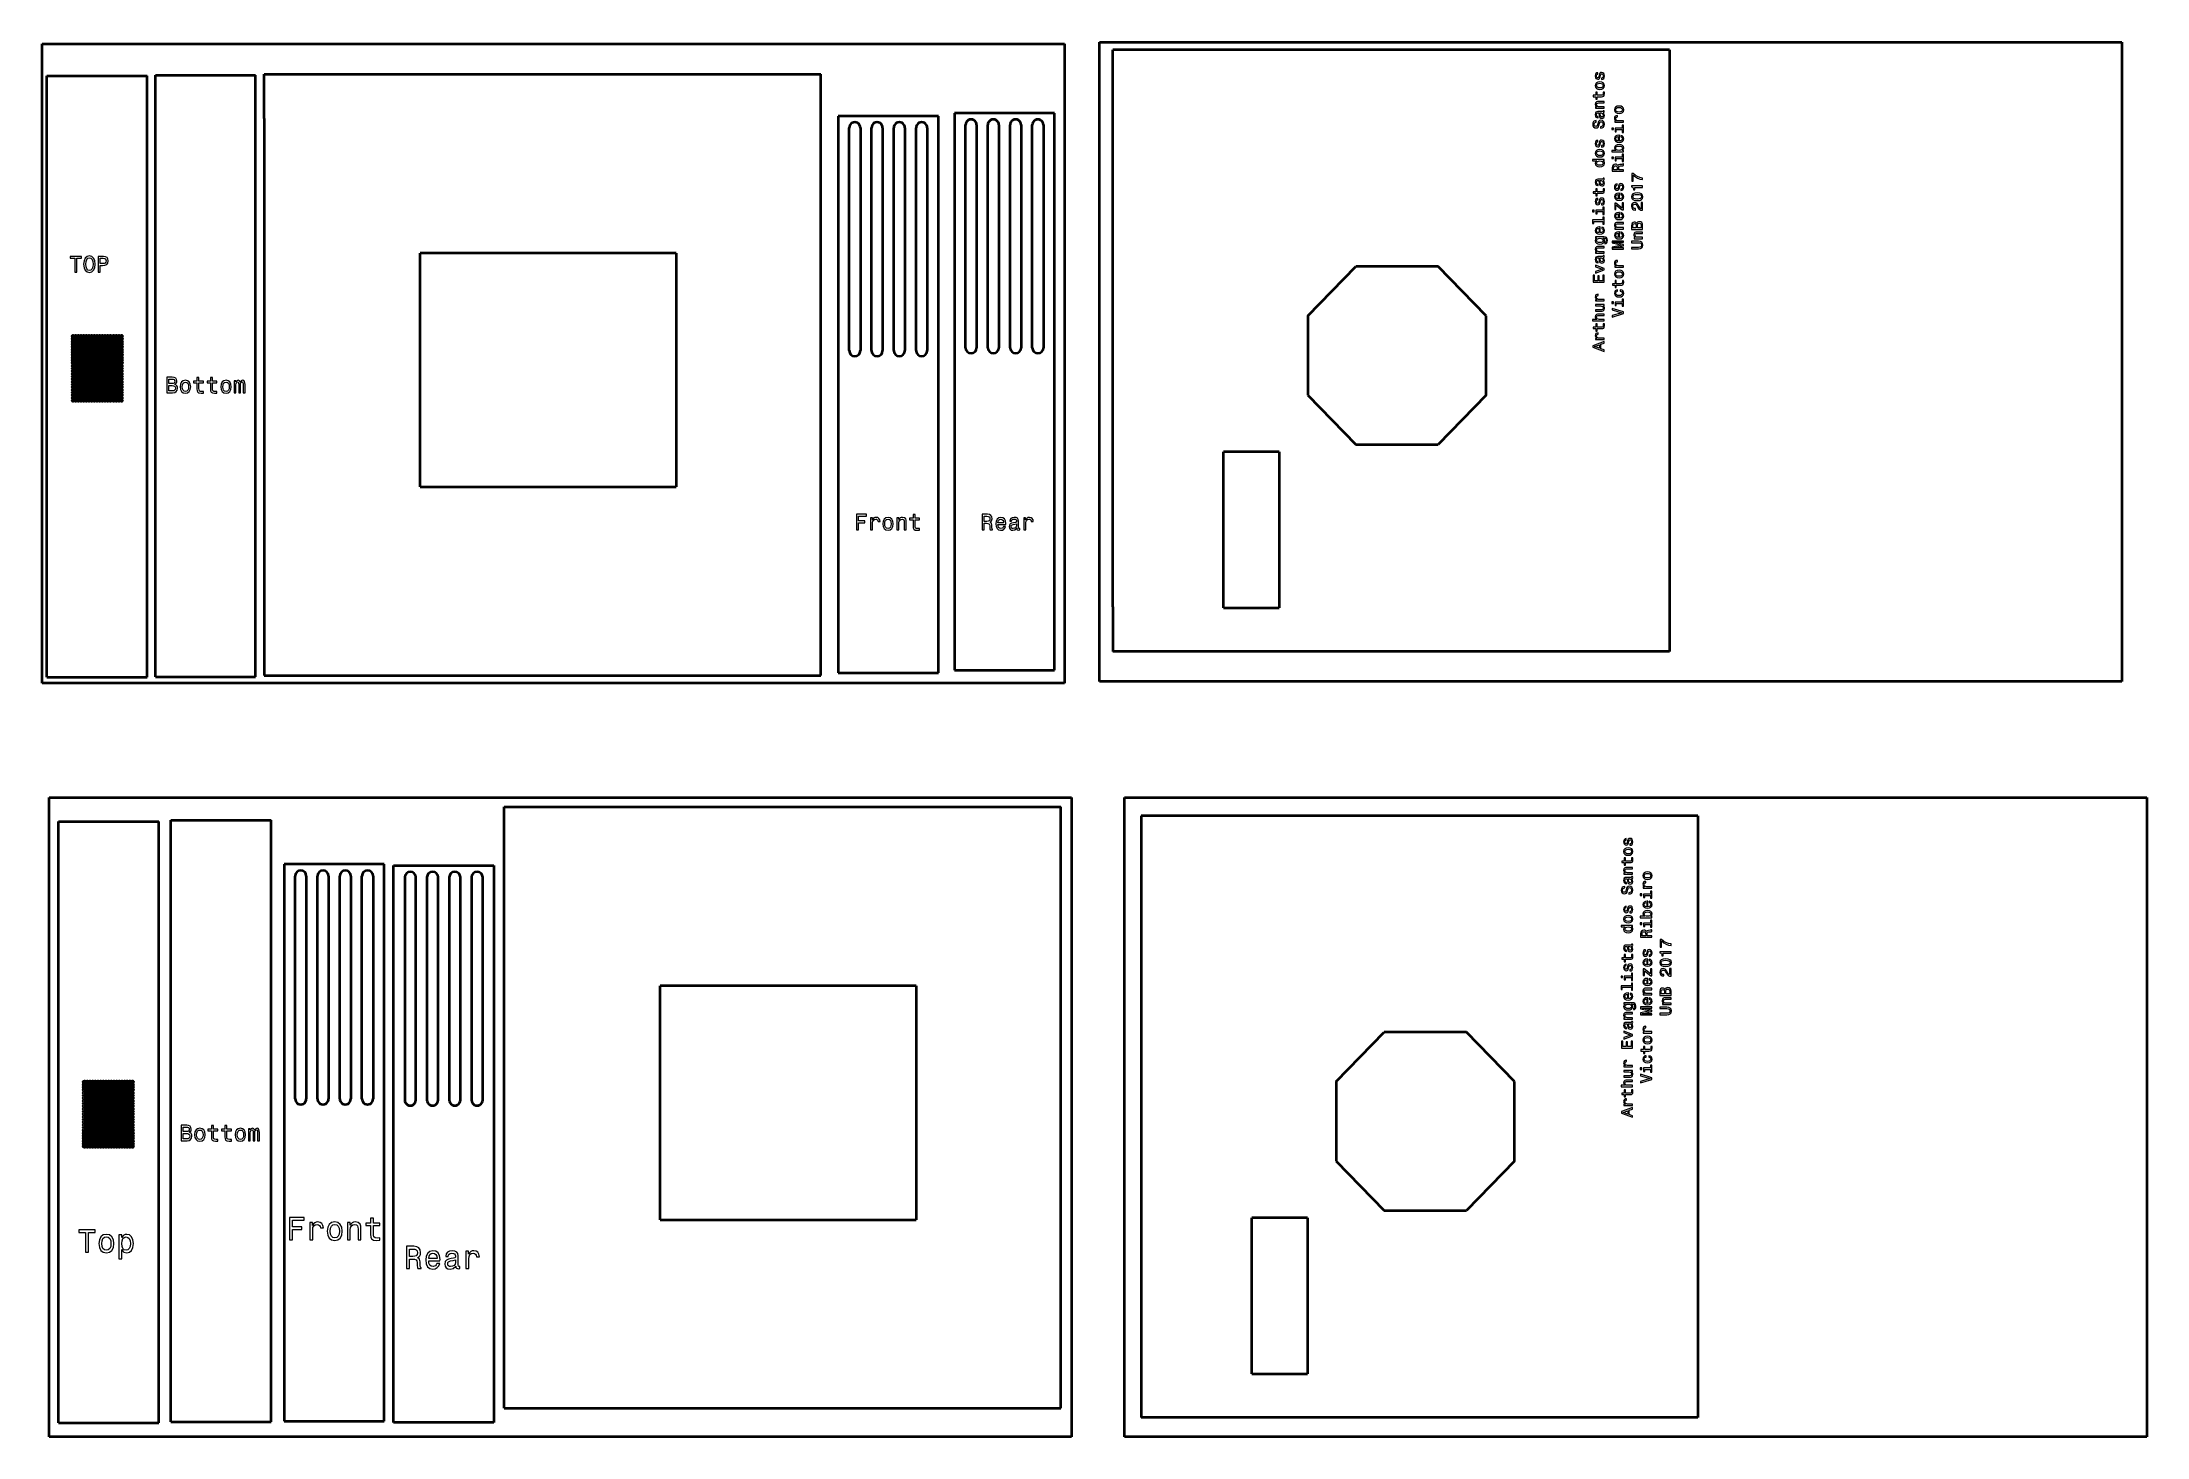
# Model space of a CAD drawing. Extents: x 183 to 1128, y 102 to 728.
import ezdxf

# ---------------------------------------------------------------- set-up
doc = ezdxf.new("R2010")
doc.units = 0

msp = doc.modelspace()

# ---------------------------------------------------------------- linework, layer by layer
at = {"color": 7, "lineweight": 35}
for p, q in [((657.713257, 728.081238), (1116.713257, 728.081238)), ((657.713257, 441.081238), (657.713257, 728.081238)), ((1116.713257, 728.081238), (1116.713257, 441.081238)), ((182.87323, 440.237), (182.87323, 727.237)), ((182.87323, 727.237), (641.87323, 727.237)), ((641.87323, 727.237), (641.87323, 440.237)), ((913.611694, 724.550537), (663.611694, 724.550537)), ((663.611694, 474.550537), (663.611694, 724.550537)), ((913.611694, 724.550537), (913.611694, 454.550537)), ((185.007156, 713.009399), (230.007156, 713.009399)), ((185.007156, 443.00943), (185.007156, 713.009399)), ((230.007156, 443.00943), (230.007156, 713.009399)), ((233.725861, 713.198303), (278.725861, 713.198303)), ((233.725861, 443.198303), (233.725861, 713.198303)), ((278.725861, 443.198303), (278.725861, 713.198303)), ((282.514832, 713.7146), (532.514832, 713.7146)), ((282.514832, 693.7146), (282.514832, 713.7146)), ((532.514832, 443.71463), (532.514832, 713.7146)), ((282.514832, 693.7146), (282.514832, 443.71463)), ((585.286743, 694.905457), (540.286743, 694.905457)), ((540.286743, 694.905457), (540.286743, 444.905457)), ((585.286743, 444.905457), (585.286743, 694.905457)), ((637.483582, 696.19873), (592.483582, 696.19873)), ((592.483582, 696.19873), (592.483582, 446.19873)), ((597.483582, 590.895874), (597.483582, 690.895874)), ((602.483582, 690.895874), (602.483582, 590.895874)), ((607.483582, 590.895874), (607.483582, 690.895874)), ((612.483582, 690.895874), (612.483582, 590.895874)), ((617.483582, 590.895874), (617.483582, 690.895874)), ((622.483582, 690.895874), (622.483582, 590.895874)), ((627.483582, 590.895874), (627.483582, 690.895874)), ((632.483582, 690.895874), (632.483582, 590.895874)), ((637.483582, 446.19873), (637.483582, 696.19873)), ((545.286743, 589.602661), (545.286743, 689.602661)), ((550.286743, 689.602661), (550.286743, 589.602661)), ((555.286743, 589.602661), (555.286743, 689.602661)), ((560.286743, 689.602661), (560.286743, 589.602661)), ((565.286743, 589.602661), (565.286743, 689.602661)), ((570.286743, 689.602661), (570.286743, 589.602661)), ((575.286743, 589.602661), (575.286743, 689.602661)), ((580.286743, 689.602661), (580.286743, 589.602661)), ((467.602997, 633.367432), (352.602997, 633.367432)), ((352.602997, 528.367432), (352.602997, 633.367432)), ((467.602997, 633.367432), (467.602997, 528.367432)), ((751.19989, 605.265259), (772.69989, 627.397766)), ((809.69989, 627.397766), (772.69989, 627.397766)), ((831.19989, 605.265259), (809.69989, 627.397766)), ((751.19989, 605.265259), (751.19989, 569.530212)), ((831.19989, 569.530212), (831.19989, 605.265259)), ((751.19989, 569.530212), (772.69989, 547.397766)), ((831.19989, 569.530212), (809.69989, 547.397766)), ((738.334961, 544.107239), (713.334961, 544.107239)), ((713.334961, 474.107208), (713.334961, 544.107239)), ((738.334961, 544.107239), (738.334961, 474.107208)), ((772.69989, 547.397766), (809.69989, 547.397766)), ((352.602997, 528.367432), (467.602997, 528.367432)), ((663.611694, 474.550537), (663.611694, 454.550537)), ((713.334961, 474.107208), (738.334961, 474.107208)), ((913.611694, 454.550537), (663.611694, 454.550537)), ((540.286743, 444.905457), (585.286743, 444.905457)), ((592.483582, 446.19873), (637.483582, 446.19873)), ((641.87323, 440.237), (182.87323, 440.237)), ((185.007156, 443.00943), (230.007156, 443.00943)), ((233.725861, 443.198303), (278.725861, 443.198303)), ((282.514832, 443.71463), (532.514832, 443.71463)), ((1116.713257, 441.081238), (657.713257, 441.081238)), ((186.023376, 388.958191), (645.023438, 388.958191)), ((186.023376, 101.958191), (186.023376, 388.958191)), ((645.023438, 388.958191), (645.023438, 101.958191)), ((668.9375, 388.958191), (1127.9375, 388.958191)), ((668.9375, 101.958191), (668.9375, 388.958191)), ((1127.9375, 388.958191), (1127.9375, 101.958191)), ((190.303513, 378.256378), (235.303513, 378.256378)), ((190.303513, 108.256371), (190.303513, 378.256378)), ((235.303513, 108.256371), (235.303513, 378.256378)), ((240.684601, 108.754654), (240.684601, 378.754639)), ((240.684601, 378.754639), (285.684601, 378.754639)), ((285.684601, 108.754654), (285.684601, 378.754639)), ((390.28894, 384.78067), (640.28894, 384.78067)), ((390.28894, 114.780663), (390.28894, 384.78067)), ((640.28894, 114.780663), (640.28894, 384.78067)), ((926.370972, 380.73111), (676.370972, 380.73111)), ((676.370972, 380.73111), (676.370972, 110.73111)), ((926.370972, 380.73111), (926.370972, 110.73111)), ((336.504578, 358.999908), (291.504578, 358.999908)), ((291.504578, 358.999908), (291.504578, 108.999908)), ((296.504578, 253.697083), (296.504578, 353.697083)), ((301.504578, 353.697083), (301.504578, 253.697083)), ((306.504578, 253.697083), (306.504578, 353.697083)), ((311.504578, 353.697083), (311.504578, 253.697083)), ((316.504578, 253.697083), (316.504578, 353.697083)), ((321.504578, 353.697083), (321.504578, 253.697083)), ((326.504578, 253.697083), (326.504578, 353.697083)), ((331.504578, 353.697083), (331.504578, 253.697083)), ((336.504578, 108.999908), (336.504578, 358.999908)), ((340.692291, 358.472137), (385.692291, 358.472137)), ((340.692291, 108.472137), (340.692291, 358.472137)), ((345.692291, 353.169312), (345.692291, 253.169312)), ((350.692291, 253.169312), (350.692291, 353.169312)), ((355.692291, 353.169312), (355.692291, 253.169312)), ((360.692291, 253.169312), (360.692291, 353.169312)), ((365.692291, 353.169312), (365.692291, 253.169312)), ((370.692291, 253.169312), (370.692291, 353.169312)), ((375.692291, 353.169312), (375.692291, 253.169312)), ((380.692291, 253.169312), (380.692291, 353.169312)), ((385.692291, 358.472137), (385.692291, 108.472137)), ((575.377075, 304.433441), (460.377106, 304.433441)), ((460.377106, 199.433441), (460.377106, 304.433441)), ((575.377075, 304.433441), (575.377075, 199.433441)), ((763.959167, 261.445831), (785.459167, 283.578308)), ((822.459167, 283.578308), (785.459167, 283.578308)), ((843.959167, 261.445831), (822.459167, 283.578308)), ((763.959167, 261.445831), (763.959167, 225.710815)), ((843.959167, 225.710815), (843.959167, 261.445831)), ((763.959167, 225.710815), (785.459167, 203.578323)), ((843.959167, 225.710815), (822.459167, 203.578323)), ((460.377106, 199.433441), (575.377075, 199.433441)), ((751.094238, 200.287796), (726.094238, 200.287796)), ((726.094238, 130.287796), (726.094238, 200.287796)), ((751.094238, 200.287796), (751.094238, 130.287796)), ((785.459167, 203.578323), (822.459167, 203.578323)), ((726.094238, 130.287796), (751.094238, 130.287796)), ((390.28894, 114.780663), (640.28894, 114.780663)), ((190.303513, 108.256371), (235.303513, 108.256371)), ((240.684601, 108.754654), (285.684601, 108.754654)), ((291.504578, 108.999908), (336.504578, 108.999908)), ((385.692291, 108.472137), (340.692291, 108.472137)), ((926.370972, 110.73111), (676.370972, 110.73111)), ((645.023438, 101.958191), (186.023376, 101.958191)), ((1127.9375, 101.958191), (668.9375, 101.958191))]:
    msp.add_line(p, q, dxfattribs=at)
at = {"color": 7, "lineweight": 13}
for points in [[(881.981323, 713.288269), (881.837219, 712.675903), (881.671509, 712.221985), (881.332886, 712.070679), (881.095154, 712.113953), (880.922241, 712.265198), (880.814148, 712.510193), (880.770935, 712.86322), (880.814148, 713.201843), (880.943848, 713.468384), (881.138367, 713.641296), (881.397705, 713.713379), (881.397705, 714.332947), (881.383301, 714.332947), (880.915039, 714.224854), (880.547607, 713.929504), (880.317017, 713.468384), (880.230591, 712.86322), (880.317017, 712.250793), (880.55481, 711.804138), (880.907837, 711.523132), (881.354492, 711.436707), (881.786804, 711.501526), (882.089355, 711.703247), (882.305481, 712.034668), (882.456787, 712.517395), (882.6297, 713.22345), (882.809814, 713.655701), (882.953918, 713.770996), (883.170044, 713.814209), (883.436646, 713.74939), (883.638367, 713.576477), (883.768066, 713.295471), (883.811279, 712.920837), (883.768066, 712.524597), (883.61676, 712.236389), (883.371765, 712.04187), (883.033142, 711.962646), (883.033142, 711.35022), (883.609558, 711.451111), (884.027405, 711.746521), (884.279541, 712.214783), (884.37323, 712.86322), (884.279541, 713.540466), (884.027405, 714.037537), (883.623962, 714.340149), (883.098022, 714.448242), (882.644104, 714.368958), (882.334351, 714.14563), (882.132568, 713.778198)], [(882.305481, 706.868958), (883.184448, 706.984253), (883.832886, 707.315674), (884.236328, 707.841614), (884.37323, 708.547668), (884.236328, 709.24646), (883.840088, 709.772461), (883.19165, 710.103821), (882.305481, 710.226318), (881.426514, 710.103821), (880.770935, 709.772461), (880.374695, 709.246521), (880.230591, 708.547668), (880.374695, 707.841614), (880.778137, 707.315674), (881.426514, 706.984253)], [(882.298279, 707.517395), (881.649902, 707.582214), (881.18158, 707.783936), (880.893372, 708.108154), (880.792542, 708.547668), (880.893372, 708.979919), (881.174377, 709.304138), (881.649902, 709.505859), (882.298279, 709.577881), (882.953918, 709.505859), (883.429443, 709.304138), (883.71759, 708.979919), (883.811279, 708.547668), (883.71759, 708.108154), (883.429443, 707.783936), (882.953918, 707.582214)], [(881.037476, 703.569275), (882.975525, 703.569275), (883.602356, 703.612488), (884.034607, 703.814209), (884.286743, 704.217651), (884.37323, 704.9021), (884.337219, 705.651367), (883.789673, 705.651428), (883.832886, 705.103821), (883.775269, 704.60675), (883.595154, 704.340149), (883.292542, 704.224915), (882.867432, 704.203247), (881.037476, 704.203247), (881.037476, 705.651428), (880.497131, 705.651428), (880.497131, 704.203247), (879.366028, 704.203247), (879.366028, 703.569275), (880.497131, 703.569275), (880.497131, 702.474182), (881.037476, 702.474182)], [(884.236328, 698.381958), (884.236328, 699.01593), (882.00293, 699.01593), (881.491394, 699.080811), (881.11676, 699.289734), (880.886169, 699.613953), (880.799744, 700.046204), (880.871765, 700.392029), (881.066284, 700.608154), (881.390503, 700.716248), (881.822815, 700.752258), (884.236328, 700.752258), (884.236328, 701.386292), (881.693115, 701.386292), (881.18158, 701.357483), (880.756531, 701.227783), (880.367432, 700.802673), (880.230591, 700.139893), (880.281006, 699.772461), (880.417908, 699.462646), (880.648438, 699.196045), (880.958252, 698.987122), (880.367432, 698.987122), (880.367432, 698.381958)], [(890.943787, 696.026062), (891.822754, 696.141296), (892.471191, 696.472717), (892.874634, 696.998657), (893.011536, 697.704712), (892.874634, 698.403564), (892.478394, 698.929504), (891.829956, 699.260925), (890.943787, 699.383423), (890.064819, 699.260925), (889.409241, 698.929504), (889.012939, 698.403564), (888.868896, 697.704712), (889.012939, 696.998657), (889.416443, 696.472717), (890.064819, 696.141296)], [(882.586487, 690.060608), (882.586487, 689.405029), (883.350159, 689.549072), (883.912109, 689.909302), (884.250732, 690.46405), (884.37323, 691.213379), (884.257935, 691.955444), (883.940918, 692.510193), (883.443848, 692.86322), (882.788208, 692.99292), (882.197449, 692.884827), (881.815552, 692.582214), (881.563416, 692.092346), (881.376099, 691.436707), (881.239197, 690.874756), (881.080688, 690.507324), (880.850159, 690.298401), (880.489929, 690.233521), (880.16571, 690.298401), (879.920776, 690.485718), (879.755066, 690.773865), (879.697449, 691.170166), (879.76947, 691.573608), (879.963989, 691.890625), (880.288208, 692.099548), (880.727661, 692.200378), (880.727661, 692.856018), (880.713257, 692.856018), (880.036072, 692.740723), (879.531738, 692.4021), (879.214722, 691.868958), (879.106628, 691.148499), (879.214722, 690.500122), (879.517334, 689.995789), (879.985596, 689.67157), (880.59082, 689.556335), (881.131165, 689.649963), (881.498596, 689.923767), (881.74353, 690.356018), (881.930847, 690.946777), (882.096558, 691.530396), (882.255066, 691.969849), (882.485596, 692.23645), (882.860229, 692.330078), (883.242065, 692.243652), (883.530273, 692.020264), (883.710388, 691.681641), (883.768005, 691.242188), (883.688782, 690.752258), (883.458252, 690.377625), (883.083618, 690.139893)], [(883.731995, 696.343018), (883.753601, 696.343018), (883.998596, 696.379089), (884.171509, 696.487122), (884.30835, 696.94104), (884.250732, 697.294067), (883.760803, 697.294067), (883.782471, 697.142761), (883.688782, 696.94104), (883.400574, 696.905029), (881.397705, 696.905029), (880.886169, 696.818542), (880.52594, 696.566406), (880.309814, 696.126892), (880.230591, 695.507324), (880.317017, 694.9021), (880.561951, 694.455444), (880.943848, 694.174438), (881.44812, 694.080811), (881.491394, 694.080811), (881.491394, 694.649963), (881.188782, 694.700378), (880.972656, 694.858887), (880.842957, 695.118286), (880.792542, 695.485718), (880.828552, 695.838745), (880.936646, 696.090881), (881.123962, 696.242188), (881.383301, 696.292603), (881.685913, 696.263794), (881.837219, 696.148499), (881.909241, 695.860352), (881.966858, 695.320007), (882.096558, 694.700378), (882.327087, 694.260925), (882.687317, 694.001526), (883.220459, 693.922302), (883.695984, 693.994324), (884.049011, 694.217712), (884.272339, 694.577881), (884.351624, 695.075012), (884.200317, 695.745056)], [(882.881836, 696.270996), (883.256531, 696.18457), (883.544678, 695.953979), (883.731995, 695.608154), (883.796875, 695.183105), (883.760803, 694.909302), (883.645569, 694.714783), (883.443848, 694.592346), (883.162842, 694.556274), (882.910706, 694.585144), (882.730591, 694.700378), (882.52887, 695.161499), (882.442383, 695.745056), (882.26947, 696.270996)], [(892.874634, 692.113953), (892.874634, 692.747925), (890.662842, 692.747925), (890.1297, 692.812805), (889.747803, 693.007324), (889.517273, 693.324341), (889.438049, 693.74939), (889.488464, 694.066406), (889.632568, 694.304138), (889.877502, 694.448242), (890.208923, 694.498657), (890.208923, 695.139893), (889.625366, 695.053406), (889.207458, 694.815674), (888.955322, 694.419434), (888.868835, 693.879089), (888.926514, 693.511658), (889.070618, 693.194641), (889.315552, 692.913635), (889.646973, 692.690308), (889.005737, 692.690308), (889.005737, 692.113953)], [(892.341492, 689.477051), (889.135437, 689.477051), (889.135437, 687.848816), (889.675781, 687.848816), (889.675781, 688.843079), (892.341492, 688.843079), (892.341492, 687.546204), (892.874634, 687.546204), (892.874634, 690.78833), (892.341492, 690.78833)], [(890.936584, 696.674438), (890.288147, 696.739319), (889.819885, 696.94104), (889.531677, 697.265259), (889.430847, 697.704712), (889.531677, 698.137024), (889.812683, 698.461182), (890.288147, 698.662964), (890.936584, 698.734985), (891.592224, 698.662964), (892.067688, 698.461182), (892.355896, 698.137024), (892.449585, 697.704712), (892.355896, 697.265259), (892.067688, 696.94104), (891.592224, 696.739319)], [(881.981262, 682.92804), (881.837219, 682.315674), (881.671509, 681.861755), (881.332886, 681.71051), (881.095093, 681.753723), (880.92218, 681.905029), (880.814148, 682.149963), (880.770935, 682.502991), (880.814148, 682.841614), (880.943848, 683.108154), (881.138367, 683.281067), (881.397705, 683.353149), (881.397705, 683.972717), (881.383301, 683.972717), (880.914978, 683.864685), (880.547546, 683.569275), (880.317017, 683.108154), (880.230591, 682.502991), (880.317017, 681.890625), (880.554749, 681.443909), (880.907776, 681.162964), (881.354492, 681.076477), (881.786743, 681.141296), (882.089355, 681.343079), (882.305481, 681.674438), (882.456787, 682.157166), (882.6297, 682.86322), (882.809814, 683.295532), (882.953918, 683.410767), (883.170044, 683.453979), (883.436584, 683.38916), (883.638367, 683.216248), (883.768005, 682.935303), (883.811279, 682.560608), (883.768005, 682.164368), (883.616699, 681.876221), (883.371765, 681.681641), (883.033142, 681.602417), (883.033142, 680.990051), (883.609497, 681.090881), (884.027405, 681.386292), (884.279541, 681.854553), (884.37323, 682.502991), (884.279541, 683.180237), (884.027405, 683.677368), (883.623962, 683.979919), (883.098022, 684.088013), (882.644104, 684.008789), (882.33429, 683.7854), (882.132568, 683.417969)], [(887.701721, 689.498657), (887.701721, 688.828674), (888.42218, 688.828674), (888.42218, 689.498657)], [(892.276611, 679.462646), (892.831421, 679.930969), (893.011536, 680.572144), (892.874634, 681.177368), (892.463928, 681.660095), (891.80835, 681.962646), (890.936584, 682.077942), (890.064819, 681.962646), (889.416382, 681.652832), (889.012939, 681.177368), (888.868835, 680.572144), (889.056152, 679.938171), (889.286743, 679.678772), (889.596497, 679.462646), (887.701721, 679.462646), (887.701721, 678.828674), (892.874634, 678.828674), (892.874634, 679.462646)], [(891.123901, 683.756592), (891.123901, 686.292603), (890.828491, 686.299805), (890, 686.18457), (889.380371, 685.867554), (889.005737, 685.36322), (888.868835, 684.693176), (889.012939, 684.037598), (889.416382, 683.533264), (890.072021, 683.209045), (890.936584, 683.09375), (891.822754, 683.201843), (892.471191, 683.526062), (892.874634, 684.023193), (893.011536, 684.67157), (892.917847, 685.233521), (892.672913, 685.694641), (892.283875, 686.033264), (891.765137, 686.227783), (891.765137, 685.601013), (892.053284, 685.471313), (892.269409, 685.283997), (892.442322, 684.750854), (892.363098, 684.340149), (892.110962, 684.030396), (891.700256, 683.828674), (891.145508, 683.756592)], [(890.590759, 683.756592), (890.093628, 683.835876), (889.726196, 684.030396), (889.502869, 684.325745), (889.423584, 684.714844), (889.502869, 685.09668), (889.726196, 685.392029), (890.093628, 685.572144), (890.590759, 685.637024)], [(890.936584, 681.429504), (891.585022, 681.357483), (892.060486, 681.162964), (892.348694, 680.853149), (892.442322, 680.464111), (892.348694, 680.039001), (892.060486, 679.729248), (891.592224, 679.534729), (890.936584, 679.469849), (890.288147, 679.534729), (889.819885, 679.729248), (889.538879, 680.039001), (889.438049, 680.464111), (889.538879, 680.853149), (889.827087, 681.162964), (890.295349, 681.357483)], [(883.638367, 674.73645), (884.236328, 674.73645), (884.236328, 675.370422), (879.063416, 675.370422), (879.063416, 674.743652), (880.958252, 674.743652), (880.410645, 674.260925), (880.281006, 673.965515), (880.23053, 673.626892), (880.374634, 673.014526), (880.778076, 672.539001), (881.426514, 672.229248), (882.298279, 672.121155), (883.170044, 672.229248), (883.825684, 672.539001), (884.236328, 673.014526), (884.37323, 673.626892), (884.322754, 673.965515), (884.193115, 674.268127)], [(882.305481, 676.508789), (883.184448, 676.624023), (883.832886, 676.955444), (884.236328, 677.481384), (884.37323, 678.187439), (884.236328, 678.886292), (883.840088, 679.412231), (883.19165, 679.743652), (882.305481, 679.866089), (881.426514, 679.743652), (880.770935, 679.412231), (880.374634, 678.886292), (880.23053, 678.187439), (880.374634, 677.481384), (880.778137, 676.955444), (881.426514, 676.624023)], [(882.298279, 677.157166), (881.649841, 677.222046), (881.18158, 677.423767), (880.893372, 677.747925), (880.792542, 678.187439), (880.893372, 678.61969), (881.174377, 678.943909), (881.649841, 679.14563), (882.298279, 679.217712), (882.953918, 679.14563), (883.429382, 678.943909), (883.71759, 678.61969), (883.811279, 678.187439), (883.71759, 677.747925), (883.429382, 677.423767), (882.953918, 677.222046)], [(880.799744, 673.734985), (880.900574, 674.152832), (881.18158, 674.469849), (881.649841, 674.657166), (882.298279, 674.729248), (882.953918, 674.657166), (883.42218, 674.469849), (883.710388, 674.152832), (883.804016, 673.734985), (883.710388, 673.338745), (883.42218, 673.036133), (882.946716, 672.834412), (882.298279, 672.769592), (881.657043, 672.834412), (881.188782, 673.036133), (880.900574, 673.338745)], [(887.701721, 676.487183), (887.701721, 675.817139), (888.42218, 675.817139), (888.42218, 676.487183)], [(892.874634, 670.075073), (892.874634, 670.745056), (890.763672, 670.745056), (890.763672, 671.429504), (890.785278, 671.933838), (890.886169, 672.250854), (891.123901, 672.423767), (891.54895, 672.495789), (892.197388, 672.531799), (892.622437, 672.575073), (892.874634, 672.661499), (892.874634, 673.417969), (892.737732, 673.417969), (892.536011, 673.252319), (892.161377, 673.194641), (891.354431, 673.144226), (890.75647, 673.021729), (890.569153, 672.856018), (890.432251, 672.59668), (890.252136, 672.884827), (890, 673.086609), (889.682983, 673.216248), (889.301147, 673.259521), (888.695923, 673.15863), (888.242065, 672.870422), (887.968262, 672.394958), (887.874634, 671.746521), (887.874634, 670.075073)], [(888.487, 671.559204), (888.530212, 671.998657), (888.667114, 672.308472), (888.919312, 672.502991), (889.315552, 672.567871), (889.733398, 672.495789), (889.985596, 672.30127), (890.115234, 671.969849), (890.151245, 671.515991), (890.151245, 670.745056), (888.487, 670.745056)], [(892.341492, 676.465515), (889.135437, 676.465515), (889.135437, 674.83728), (889.675781, 674.83728), (889.675781, 675.831543), (892.341492, 675.831543), (892.341492, 674.534729), (892.874634, 674.534729), (892.874634, 677.776794), (892.341492, 677.776794)], [(881.037476, 660.19751), (882.975525, 660.19751), (883.602295, 660.240784), (884.034607, 660.442505), (884.286743, 660.845947), (884.373169, 661.530396), (884.337158, 662.279663), (883.789612, 662.279663), (883.832825, 661.732117), (883.775208, 661.234985), (883.595093, 660.968445), (883.29248, 660.853149), (882.867432, 660.831543), (881.037476, 660.831543), (881.037476, 662.279663), (880.497131, 662.279663), (880.497131, 660.831543), (879.365967, 660.831543), (879.365967, 660.19751), (880.497131, 660.19751), (880.497131, 659.102417), (881.037476, 659.102417)], [(883.731995, 665.982849), (883.753601, 665.982849), (883.998535, 666.01886), (884.171448, 666.126953), (884.30835, 666.580811), (884.250732, 666.933838), (883.760803, 666.933838), (883.78241, 666.782532), (883.688782, 666.580811), (883.400574, 666.5448), (881.397705, 666.5448), (880.886169, 666.458313), (880.52594, 666.206177), (880.309814, 665.766724), (880.23053, 665.147095), (880.317017, 664.541931), (880.561951, 664.095215), (880.943787, 663.81427), (881.44812, 663.720581), (881.491333, 663.720581), (881.491333, 664.289734), (881.188782, 664.34021), (880.972595, 664.498657), (880.842957, 664.758057), (880.79248, 665.125488), (880.828552, 665.478516), (880.936584, 665.730652), (881.123901, 665.881958), (881.383301, 665.932373), (881.685852, 665.903564), (881.837158, 665.78833), (881.909241, 665.500122), (881.966858, 664.959778), (882.096558, 664.34021), (882.327087, 663.900696), (882.687317, 663.641357), (883.220459, 663.562073), (883.695984, 663.634155), (884.049011, 663.857483), (884.272339, 664.217712), (884.351563, 664.714783), (884.200317, 665.384827)], [(882.881836, 665.910767), (883.25647, 665.824341), (883.544678, 665.593811), (883.731995, 665.247986), (883.796814, 664.822876), (883.760803, 664.549133), (883.645508, 664.354614), (883.443787, 664.232117), (883.162842, 664.196106), (882.910645, 664.224915), (882.73053, 664.34021), (882.528809, 664.80127), (882.442383, 665.384827), (882.26947, 665.910767)], [(890.619568, 663.410767), (890.475464, 662.798401), (890.309753, 662.344482), (889.97113, 662.193176), (889.733398, 662.23645), (889.560486, 662.387756), (889.452393, 662.63269), (889.40918, 662.985718), (889.452393, 663.324341), (889.582092, 663.590881), (889.776611, 663.763794), (890.036011, 663.835876), (890.036011, 664.455444), (890.021606, 664.455444), (889.553284, 664.347412), (889.185852, 664.052002), (888.955322, 663.590881), (888.868835, 662.985718), (888.955322, 662.373291), (889.193054, 661.926636), (889.546082, 661.64563), (889.992737, 661.559204), (890.425049, 661.624023), (890.727661, 661.825745), (890.943787, 662.157166), (891.095093, 662.639893), (891.268005, 663.345947), (891.44812, 663.778198), (891.592163, 663.893494), (891.80835, 663.936707), (892.07489, 663.871887), (892.276611, 663.698975), (892.406311, 663.417969), (892.449524, 663.043335), (892.406311, 662.647095), (892.255005, 662.358887), (892.010071, 662.164368), (891.671448, 662.085144), (891.671448, 661.472717), (892.247803, 661.573608), (892.665649, 661.869019), (892.917847, 662.33728), (893.011475, 662.985718), (892.917847, 663.662964), (892.665649, 664.160095), (892.262207, 664.462646), (891.736267, 664.57074), (891.28241, 664.491455), (890.972595, 664.268127), (890.770874, 663.900696)], [(901.512939, 662.877625), (901.512939, 663.533264), (896.476929, 663.533264), (896.476929, 663.043335), (896.916443, 662.913635), (897.211792, 662.654297), (897.384705, 662.258057), (897.442322, 661.71051), (897.953857, 661.71051), (897.953857, 662.877625)], [(901.512939, 666.343079), (901.512939, 667.07074), (900.324219, 667.308472), (899.214661, 667.726318), (898.184448, 668.317139), (897.218994, 669.088013), (896.621033, 669.088013), (896.621033, 665.65863), (897.276672, 665.65863), (897.276672, 668.396362), (898.249268, 667.603882), (899.265137, 667.005859), (900.345825, 666.588013)], [(879.063416, 652.63269), (879.063416, 651.962646), (879.783875, 651.962646), (879.783875, 652.63269)], [(881.981262, 656.905029), (881.837158, 656.292664), (881.671448, 655.838745), (881.332825, 655.687439), (881.095093, 655.730652), (880.92218, 655.881958), (880.814148, 656.126953), (880.770874, 656.47998), (880.814148, 656.818542), (880.943787, 657.085144), (881.138306, 657.258057), (881.397705, 657.330078), (881.397705, 657.949707), (881.383301, 657.949707), (880.914978, 657.841614), (880.547546, 657.546265), (880.317017, 657.085144), (880.23053, 656.47998), (880.317017, 655.867554), (880.554749, 655.420898), (880.907776, 655.139893), (881.354492, 655.053467), (881.786743, 655.118286), (882.089355, 655.320007), (882.305481, 655.651428), (882.456787, 656.134155), (882.6297, 656.84021), (882.809814, 657.272461), (882.953918, 657.387756), (883.170044, 657.430969), (883.436584, 657.36615), (883.638306, 657.193237), (883.768005, 656.912231), (883.811218, 656.537598), (883.768005, 656.141357), (883.616699, 655.853149), (883.371765, 655.65863), (883.033142, 655.579407), (883.033142, 654.96698), (883.609497, 655.067871), (884.027344, 655.36322), (884.279541, 655.831543), (884.373169, 656.479919), (884.279541, 657.157166), (884.027405, 657.654297), (883.623901, 657.956909), (883.097961, 658.064941), (882.644104, 657.985718), (882.33429, 657.76239), (882.132568, 657.394958)], [(883.703186, 652.611084), (880.497131, 652.611084), (880.497131, 650.982849), (881.037476, 650.982849), (881.037476, 651.977051), (883.703186, 651.977051), (883.703186, 650.680237), (884.236328, 650.680237), (884.236328, 653.922302), (883.703186, 653.922302)], [(891.123901, 657.733521), (891.123901, 660.269592), (890.828491, 660.276794), (889.999939, 660.161499), (889.380371, 659.844482), (889.005737, 659.340149), (888.868835, 658.670166), (889.012939, 658.014526), (889.416382, 657.510193), (890.072021, 657.185974), (890.936584, 657.07074), (891.822754, 657.178772), (892.47113, 657.502991), (892.874634, 658.000122), (893.011475, 658.64856), (892.917847, 659.21051), (892.672852, 659.67157), (892.283813, 660.010193), (891.765076, 660.204712), (891.765076, 659.577942), (892.053284, 659.448242), (892.269409, 659.260925), (892.442322, 658.727783), (892.363098, 658.317139), (892.110901, 658.007324), (891.700256, 657.805603), (891.145508, 657.733521)], [(889.538879, 655.046204), (892.391907, 652.791199), (892.874573, 652.791199), (892.874634, 655.925171), (892.341492, 655.925171), (892.341492, 653.590881), (889.495667, 655.824341), (889.005737, 655.824341), (889.005737, 652.899231), (889.538879, 652.899231)], [(890.590759, 657.733521), (890.093628, 657.812805), (889.726196, 658.007324), (889.502869, 658.302734), (889.423584, 658.691772), (889.502869, 659.073608), (889.726196, 659.369019), (890.093628, 659.549133), (890.590759, 659.613953)], [(899.070618, 656.933838), (900.201721, 657.04187), (901.008606, 657.380493), (901.498535, 657.920837), (901.657043, 658.670166), (901.498535, 659.412231), (901.008606, 659.952576), (900.201721, 660.283997), (899.070618, 660.399231), (897.946655, 660.283997), (897.5, 660.147095), (897.132568, 659.952576), (896.642639, 659.412231), (896.476929, 658.670166), (896.642639, 657.920837), (897.139771, 657.380493), (897.946655, 657.041931)], [(901.512939, 652.575012), (901.512939, 656.011658), (900.893372, 656.011658), (900.893372, 653.295532), (900.554749, 653.446777), (900.273743, 653.706177), (899.762207, 654.505859), (899.546082, 654.930969), (899.236267, 655.406433), (898.876038, 655.745056), (898.450989, 655.939575), (897.968262, 656.011658), (897.363098, 655.88916), (896.887573, 655.550537), (896.585022, 655.031799), (896.476929, 654.361816), (896.599426, 653.670166), (896.938049, 653.144226), (897.478394, 652.805603), (898.19165, 652.690308), (898.29248, 652.690308), (898.29248, 653.345947), (898.234863, 653.345947), (897.744934, 653.410767), (897.384705, 653.605286), (897.154175, 653.9151), (897.07489, 654.325745), (897.146973, 654.743652), (897.327087, 655.053406), (897.608032, 655.255188), (897.96106, 655.327209), (898.29248, 655.276794), (898.573486, 655.139893), (898.81842, 654.909363), (899.034546, 654.592346), (899.265137, 654.167236), (899.711792, 653.461182), (900.187317, 652.964111), (900.763672, 652.668701), (901.491333, 652.575012)], [(899.070618, 657.625488), (898.198853, 657.683105), (897.572021, 657.86322), (897.20459, 658.187439), (897.07489, 658.670166), (897.20459, 659.14563), (897.572021, 659.469849), (898.198853, 659.649963), (899.070618, 659.707581), (899.949524, 659.649963), (900.576355, 659.469849), (900.943787, 659.14563), (901.066284, 658.670166), (900.943787, 658.187439), (900.576355, 657.86322), (899.949524, 657.683105)], [(879.596558, 647.59668), (883.703186, 647.59668), (883.703186, 646.292603), (884.236328, 646.292603), (884.236328, 649.527527), (883.703186, 649.527527), (883.703186, 648.230652), (879.063416, 648.230652), (879.063416, 646.602417), (879.596558, 646.602417)], [(882.485596, 642.553406), (882.485596, 645.089478), (882.190186, 645.09668), (881.361633, 644.981384), (880.742065, 644.664368), (880.367432, 644.160034), (880.23053, 643.490051), (880.374634, 642.834412), (880.778076, 642.330078), (881.433716, 642.005859), (882.298279, 641.890625), (883.184448, 641.998657), (883.832825, 642.322876), (884.236328, 642.820007), (884.373169, 643.468445), (884.279541, 644.030396), (884.034546, 644.491455), (883.645508, 644.830078), (883.12677, 645.024597), (883.12677, 644.397827), (883.414978, 644.268127), (883.631104, 644.080811), (883.804016, 643.547668), (883.724792, 643.137024), (883.472595, 642.827209), (883.061951, 642.625488), (882.507202, 642.553406)], [(881.952454, 642.553406), (881.455322, 642.63269), (881.087891, 642.827209), (880.864563, 643.12262), (880.785278, 643.511658), (880.864563, 643.893494), (881.087891, 644.188904), (881.455322, 644.369019), (881.952454, 644.433838)], [(891.123901, 649.059204), (891.123901, 651.595215), (890.828491, 651.602417), (889.999939, 651.487122), (889.380371, 651.170166), (889.005737, 650.665833), (888.868835, 649.995789), (889.012939, 649.340149), (889.416382, 648.835876), (890.072021, 648.511658), (890.936584, 648.396362), (891.822754, 648.504456), (892.47113, 648.828674), (892.874573, 649.325745), (893.011475, 649.974182), (892.917847, 650.536133), (892.672852, 650.997253), (892.283813, 651.335876), (891.765076, 651.530396), (891.765076, 650.903564), (892.053284, 650.773865), (892.269409, 650.586548), (892.442322, 650.053406), (892.363098, 649.642761), (892.110901, 649.332947), (891.700256, 649.131226), (891.145508, 649.059204)], [(892.874573, 644.167236), (892.874573, 644.80127), (890.641174, 644.80127), (890.129639, 644.866089), (889.755005, 645.075073), (889.524475, 645.399231), (889.437988, 645.831543), (889.510071, 646.177368), (889.70459, 646.393494), (890.028748, 646.501587), (890.46106, 646.537598), (892.874573, 646.537598), (892.874573, 647.17157), (890.33136, 647.17157), (889.819824, 647.142761), (889.394775, 647.013062), (889.005737, 646.588013), (888.868835, 645.925171), (888.91925, 645.557739), (889.056152, 645.247986), (889.286682, 644.981384), (889.596497, 644.772461), (889.005737, 644.772461), (889.005737, 644.167236)], [(891.123901, 640.384827), (891.123901, 642.920837), (890.828491, 642.92804), (889.999939, 642.812805), (889.380371, 642.495789), (889.005737, 641.991455), (888.868835, 641.321411), (889.012939, 640.665833), (889.416382, 640.161499), (890.072021, 639.83728), (890.936584, 639.722046), (891.822693, 639.830078), (892.47113, 640.154297), (892.874573, 640.651428), (893.011475, 641.299805), (892.917847, 641.861755), (892.672852, 642.322876), (892.283813, 642.661499), (891.765076, 642.856018), (891.765076, 642.229248), (892.053284, 642.099548), (892.269409, 641.912231), (892.442322, 641.379089), (892.363098, 640.968445), (892.110901, 640.65863), (891.700256, 640.456909), (891.145508, 640.384827)], [(890.590759, 649.059204), (890.093628, 649.138428), (889.726196, 649.332947), (889.502869, 649.628357), (889.423584, 650.017395), (889.502869, 650.399231), (889.726196, 650.694641), (890.093628, 650.874756), (890.590759, 650.939575)], [(898.811218, 646.559204), (898.393372, 647.063538), (898.112366, 647.193176), (897.766541, 647.23645), (897.226196, 647.142761), (896.837158, 646.861816), (896.599426, 646.407898), (896.512939, 645.773865), (896.512939, 643.994324), (901.512939, 643.994324), (901.512939, 645.874756), (901.412109, 646.5448), (901.116699, 647.04187), (900.648376, 647.351685), (900.014404, 647.459778), (899.589294, 647.394897), (899.236267, 647.221985), (898.976929, 646.94104)], [(898.587891, 645.637024), (898.587891, 644.657166), (897.110901, 644.657166), (897.110901, 645.694641), (897.154175, 646.083679), (897.283813, 646.357483), (897.507202, 646.523193), (897.838623, 646.580811), (898.169983, 646.515991), (898.400574, 646.343079), (898.544617, 646.047668)], [(901.512939, 639.830078), (901.512939, 640.464111), (899.279541, 640.464111), (898.768005, 640.528931), (898.393372, 640.737854), (898.162781, 641.062073), (898.076355, 641.494324), (898.148376, 641.840149), (898.342896, 642.056335), (898.667114, 642.164368), (899.099426, 642.200378), (901.512939, 642.200378), (901.512939, 642.834412), (898.969727, 642.834412), (898.458191, 642.805603), (898.033142, 642.675903), (897.644043, 642.250854), (897.507202, 641.588013), (897.557617, 641.220581), (897.694519, 640.910767), (897.925049, 640.644226), (898.234863, 640.435303), (897.644043, 640.435303), (897.644043, 639.830078)], [(900.914978, 645.795471), (900.914978, 644.657166), (899.193054, 644.657166), (899.193054, 645.730652), (899.243469, 646.18457), (899.394775, 646.508789), (899.654175, 646.703308), (900.028809, 646.768127), (900.425049, 646.703308), (900.698853, 646.523193), (900.864502, 646.220581)], [(884.063416, 640.673035), (880.367432, 640.673035), (880.367432, 640.067871), (880.994202, 640.067871), (880.425049, 639.57074), (880.280945, 639.268127), (880.23053, 638.929504), (880.374634, 638.317139), (880.778076, 637.841614), (881.426514, 637.531799), (882.298279, 637.423767), (883.177246, 637.531799), (883.825623, 637.841614), (884.236267, 638.317139), (884.373169, 638.929504), (884.322754, 639.27533), (884.193054, 639.563538), (883.645508, 640.067871), (884.193054, 640.067871), (884.625366, 640.010193), (884.93512, 639.851685), (885.115234, 639.549133), (885.180115, 639.095215), (885.136902, 638.698975), (885.028809, 638.417969), (884.841492, 638.252258), (884.589294, 638.201843), (884.589294, 637.589478), (884.618164, 637.589478), (885.079224, 637.683105), (885.425049, 637.971313), (885.648376, 638.432373), (885.727661, 639.059204), (885.619568, 639.808472), (885.317017, 640.305603), (884.791077, 640.586548)], [(884.236267, 633.324341), (884.236267, 633.958313), (882.002869, 633.958313), (881.491333, 634.023193), (881.116699, 634.232117), (880.886169, 634.556335), (880.799683, 634.988586), (880.871765, 635.334412), (881.066284, 635.550537), (881.390503, 635.65863), (881.822754, 635.694641), (884.236267, 635.694641), (884.236267, 636.328674), (881.693054, 636.328674), (881.181519, 636.299805), (880.75647, 636.170166), (880.367432, 635.745056), (880.23053, 635.082275), (880.280945, 634.714844), (880.417847, 634.405029), (880.648376, 634.138428), (880.958191, 633.929504), (880.367432, 633.929504), (880.367432, 633.324341)], [(882.298279, 638.079346), (881.657043, 638.144226), (881.181519, 638.338745), (880.900574, 638.641357), (880.799683, 639.0448), (880.900574, 639.469849), (881.181519, 639.786865), (881.657043, 639.981384), (882.298279, 640.053406), (882.953857, 639.981384), (883.42218, 639.786865), (883.710388, 639.469849), (883.804016, 639.0448), (883.710388, 638.641357), (883.42218, 638.338745), (882.946655, 638.144226)], [(892.874573, 635.183105), (892.874573, 635.737854), (888.335693, 635.737854), (892.874573, 636.674438), (892.874573, 637.294067), (888.335693, 638.22345), (892.874573, 638.22345), (892.874573, 638.7854), (887.874573, 638.7854), (887.874573, 637.906433), (892.283813, 636.984253), (887.874573, 636.069275), (887.874573, 635.183105)], [(890.590759, 640.384827), (890.093628, 640.464111), (889.726196, 640.65863), (889.502808, 640.953979), (889.423584, 641.343079), (889.502808, 641.724915), (889.726196, 642.020264), (890.093628, 642.200378), (890.590759, 642.265259)], [(899.610901, 635.26239), (900.511475, 635.36322), (901.15271, 635.680237), (901.520142, 636.213379), (901.649841, 636.984253), (901.520142, 637.747925), (901.15271, 638.281067), (900.518677, 638.598083), (899.610901, 638.706177), (896.512939, 638.706177), (896.512939, 638.036133), (899.646973, 638.036133), (900.259338, 637.971313), (900.698792, 637.776794), (900.958191, 637.445374), (901.044617, 636.984253), (900.958191, 636.508728), (900.698792, 636.177368), (900.266541, 635.982849), (899.646973, 635.925171), (896.512939, 635.925171), (896.512939, 635.26239)], [(197.579208, 624.876587), (198.507156, 624.876587), (198.507156, 631.029297), (200.625305, 631.029297), (200.625305, 631.876587), (195.450958, 631.876587), (195.450958, 631.029297), (197.579208, 631.029297)], [(201.52301, 628.376587), (201.704559, 626.803101), (202.229065, 625.643127), (203.046066, 624.927002), (204.115219, 624.684937), (205.174301, 624.927002), (206.001389, 625.643127), (206.515808, 626.803101), (206.707443, 628.376587), (206.515808, 629.940002), (206.2939, 630.575439), (206.001389, 631.099915), (205.174301, 631.81604), (204.669983, 631.99762), (204.115219, 632.068237), (203.03598, 631.81604), (202.218979, 631.110046), (201.704559, 629.950073)], [(202.491302, 628.376587), (202.602264, 629.597046), (202.935104, 630.494751), (203.449524, 631.039429), (204.115219, 631.231079), (204.770844, 631.039429), (205.285248, 630.48468), (205.618103, 629.586975), (205.739151, 628.376587), (205.618103, 627.156128), (205.285248, 626.258423), (204.770844, 625.713745), (204.115219, 625.532227), (203.449524, 625.713745), (202.935104, 626.258423), (202.602264, 627.146057)], [(208.059036, 624.876587), (208.986984, 624.876587), (208.986984, 627.831909), (210.015808, 627.831909), (211.054703, 627.882324), (211.88179, 628.235352), (212.416382, 628.921265), (212.597931, 629.859314), (212.456726, 630.726746), (212.053268, 631.362183), (211.387558, 631.745483), (210.479782, 631.876587), (208.059036, 631.876587)], [(210.227615, 631.019226), (210.832809, 630.95874), (211.276611, 630.76709), (211.538849, 630.414063), (211.629639, 629.859314), (211.528778, 629.274292), (211.256439, 628.921265), (210.792465, 628.739685), (210.157013, 628.68927), (208.986984, 628.68927), (208.986984, 631.019226)], [(883.731995, 631.2854), (883.753601, 631.2854), (883.998535, 631.321472), (884.171448, 631.429504), (884.30835, 631.883423), (884.250732, 632.23645), (883.760803, 632.23645), (883.78241, 632.085144), (883.688721, 631.883423), (883.400574, 631.847351), (881.397705, 631.847351), (880.886169, 631.760925), (880.52594, 631.508789), (880.309753, 631.069275), (880.23053, 630.449707), (880.316956, 629.844482), (880.561951, 629.397827), (880.943787, 629.116821), (881.44812, 629.023193), (881.491333, 629.023193), (881.491333, 629.592346), (881.188721, 629.642761), (880.972595, 629.80127), (880.842896, 630.060608), (880.79248, 630.428101), (880.828491, 630.781067), (880.936584, 631.033264), (881.123901, 631.18457), (881.38324, 631.234985), (881.685852, 631.206177), (881.837158, 631.090881), (881.90918, 630.802734), (881.966858, 630.26239), (882.096497, 629.642761), (882.327087, 629.203308), (882.687317, 628.943909), (883.220459, 628.864685), (883.695923, 628.936707), (884.04895, 629.160034), (884.272339, 629.520264), (884.351563, 630.017395), (884.200256, 630.687439)], [(884.236267, 625.809937), (884.236267, 626.479919), (880.367432, 627.892029), (880.367432, 627.23645), (883.487, 626.14856), (880.367432, 625.039001), (880.367432, 624.376221)], [(882.881836, 631.213379), (883.25647, 631.126892), (883.544678, 630.896362), (883.731995, 630.550537), (883.796814, 630.125488), (883.760803, 629.851685), (883.645508, 629.657166), (883.443787, 629.534729), (883.162781, 629.498657), (882.910645, 629.527466), (882.73053, 629.642761), (882.528809, 630.103882), (882.442322, 630.687439), (882.269409, 631.213379)], [(892.874573, 627.056335), (892.874573, 627.690308), (890.662781, 627.690308), (890.129639, 627.755127), (889.747803, 627.949707), (889.517212, 628.266663), (889.437988, 628.691772), (889.488403, 629.008789), (889.632507, 629.246521), (889.877441, 629.390625), (890.208862, 629.44104), (890.208862, 630.082275), (889.625305, 629.995789), (889.207458, 629.758057), (888.955261, 629.361816), (888.868835, 628.821411), (888.926453, 628.453979), (889.070557, 628.137024), (889.315491, 627.856018), (889.646912, 627.63269), (889.005737, 627.63269), (889.005737, 627.056335)], [(890.943726, 622.294067), (891.822693, 622.409363), (892.47113, 622.740723), (892.874573, 623.266663), (893.011475, 623.972717), (892.874573, 624.67157), (892.478333, 625.19751), (891.829895, 625.528931), (890.943726, 625.651428), (890.064758, 625.528931), (889.40918, 625.19751), (889.012939, 624.67157), (888.868835, 623.972717), (889.012939, 623.266663), (889.416382, 622.740723), (890.064758, 622.409363)], [(890.936523, 622.942505), (890.288147, 623.007324), (889.819824, 623.209045), (889.531616, 623.533264), (889.430786, 623.972717), (889.531616, 624.405029), (889.812622, 624.729248), (890.288147, 624.930969), (890.936523, 625.002991), (891.592163, 624.930969), (892.067688, 624.729248), (892.355835, 624.405029), (892.449524, 623.972717), (892.355835, 623.533264), (892.067688, 623.209045), (891.592163, 623.007324)], [(884.236267, 620.291199), (884.236267, 623.461182), (883.631104, 623.461182), (883.631104, 620.953979), (881.937988, 620.953979), (881.937988, 623.187439), (881.340027, 623.187439), (881.340027, 620.953979), (879.841492, 620.953979), (879.841492, 623.403564), (879.236267, 623.403564), (879.236267, 620.291199)], [(884.236267, 611.876221), (884.236267, 612.510193), (882.024475, 612.510193), (881.491333, 612.575012), (881.109497, 612.769592), (880.878906, 613.086548), (880.799683, 613.511658), (880.850098, 613.828674), (880.994202, 614.066406), (881.239136, 614.21051), (881.570557, 614.260925), (881.570557, 614.902161), (880.987, 614.815674), (880.569153, 614.577942), (880.316956, 614.181702), (880.23053, 613.641296), (880.288147, 613.273865), (880.432251, 612.956909), (880.677185, 612.675903), (881.008606, 612.452576), (880.367432, 612.452576), (880.367432, 611.876221)], [(889.67572, 618.994324), (891.61377, 618.994324), (892.240601, 619.037598), (892.672852, 619.239319), (892.924988, 619.642761), (893.011475, 620.327209), (892.975464, 621.076477), (892.427917, 621.076477), (892.47113, 620.528931), (892.413513, 620.031799), (892.233398, 619.765259), (891.930786, 619.649963), (891.505676, 619.628357), (889.67572, 619.628357), (889.67572, 621.076477), (889.135376, 621.076477), (889.135376, 619.628357), (888.004272, 619.628357), (888.004272, 618.994324), (889.135376, 618.994324), (889.135376, 617.899231), (889.67572, 617.899231)], [(890.288147, 616.270996), (890.288147, 616.897827), (889.711731, 616.768127), (889.257874, 616.458313), (888.976868, 615.975647), (888.868835, 615.348816), (889.012878, 614.657166), (889.416382, 614.131226), (890.07196, 613.799805), (890.950928, 613.68457), (891.822693, 613.792603), (892.47113, 614.116821), (892.874573, 614.628357), (893.011475, 615.327209), (892.903381, 615.946777), (892.60083, 616.429504), (892.125305, 616.760925), (891.491272, 616.905029), (891.491272, 616.299805), (891.894775, 616.191772), (892.197327, 615.990051), (892.384644, 615.701843), (892.442322, 615.348816), (892.348633, 614.909363), (892.060486, 614.592346), (891.592163, 614.397827), (890.929321, 614.332947), (890.280945, 614.397827), (889.812622, 614.599548), (889.524414, 614.923767), (889.423584, 615.348816), (889.488403, 615.72345), (889.654114, 616.004456), (889.927917, 616.191772)], [(884.236267, 602.964111), (884.236267, 603.598083), (882.002869, 603.598083), (881.491333, 603.662964), (881.116699, 603.871887), (880.886108, 604.196106), (880.799683, 604.628357), (880.871704, 604.974182), (881.066223, 605.190308), (881.390442, 605.298401), (881.822754, 605.334412), (884.236267, 605.334412), (884.236267, 605.968384), (881.693054, 605.968445), (881.181519, 605.939575), (880.75647, 605.809937), (880.367371, 605.384827), (880.23053, 604.722046), (880.280945, 604.361816), (880.417847, 604.052002), (880.633972, 603.792603), (880.929382, 603.598083), (879.063354, 603.598083), (879.063354, 602.964111)], [(880.367432, 610.283997), (880.367432, 609.649963), (882.60083, 609.649963), (883.119568, 609.577942), (883.494202, 609.369019), (883.724731, 609.0448), (883.796814, 608.61969), (883.739136, 608.281067), (883.566223, 608.064941), (883.270874, 607.942505), (882.852966, 607.913635), (880.367432, 607.913635), (880.367432, 607.279663), (882.910645, 607.279663), (883.42218, 607.30127), (883.847229, 607.438171), (884.236267, 607.856018), (884.373169, 608.526062), (884.322754, 608.886292), (884.193054, 609.196106), (883.969727, 609.462646), (883.645508, 609.678772), (884.236267, 609.678772), (884.236267, 610.283997)], [(887.70166, 611.429504), (887.70166, 610.75946), (888.422119, 610.75946), (888.422119, 611.429504)], [(887.867371, 607.877625), (892.125305, 606.624023), (887.867371, 605.334412), (887.867371, 604.649963), (892.874573, 606.263794), (892.874573, 606.984253), (887.867371, 608.562073)], [(892.341431, 611.407898), (889.135376, 611.407898), (889.135376, 609.779663), (889.67572, 609.779663), (889.67572, 610.773865), (892.341431, 610.773865), (892.341431, 609.477051), (892.874573, 609.477051), (892.874573, 612.719116), (892.341431, 612.719116)], [(881.037415, 599.477051), (882.975464, 599.477051), (883.602295, 599.520264), (884.034546, 599.722046), (884.286682, 600.125488), (884.373169, 600.809937), (884.337158, 601.559204), (883.789612, 601.559204), (883.832825, 601.011658), (883.775208, 600.514526), (883.595093, 600.247925), (883.29248, 600.13269), (882.867371, 600.111084), (881.037415, 600.111084), (881.037415, 601.559204), (880.49707, 601.559204), (880.49707, 600.111084), (879.365967, 600.111084), (879.365967, 599.477051), (880.49707, 599.477051), (880.49707, 598.381958), (881.037415, 598.381958)], [(884.236267, 594.527466), (884.236267, 595.161499), (882.024475, 595.161499), (881.491333, 595.226318), (881.109497, 595.420837), (880.878906, 595.737854), (880.799683, 596.162964), (880.850098, 596.479919), (880.994202, 596.717712), (881.239136, 596.861816), (881.570557, 596.912231), (881.570557, 597.553406), (880.987, 597.46698), (880.569153, 597.229248), (880.316956, 596.832947), (880.23053, 596.292603), (880.288147, 595.925171), (880.432251, 595.608154), (880.677185, 595.327209), (881.008606, 595.103882), (880.367371, 595.103882), (880.367371, 594.527466)], [(884.236267, 589.253723), (884.236267, 589.916565), (882.766541, 590.442505), (882.766541, 592.438171), (884.236267, 592.964111), (884.236267, 593.641296), (879.229065, 591.81134), (879.229065, 591.076477)], [(882.154114, 590.673035), (879.949524, 591.443909), (882.154114, 592.214783)], [(242.425644, 574.445068), (243.131699, 575.03009), (243.313248, 575.423462), (243.373779, 575.907593), (243.242645, 576.664124), (242.849274, 577.20874), (242.213837, 577.541626), (241.326218, 577.662659), (238.834869, 577.662659), (238.834869, 570.662659), (241.467438, 570.662659), (242.405472, 570.803894), (243.10144, 571.217407), (243.535156, 571.873047), (243.686447, 572.76062), (243.595673, 573.355713), (243.353592, 573.849976), (242.96022, 574.213074)], [(241.134583, 574.757751), (239.762817, 574.757751), (239.762817, 576.8255), (241.215271, 576.8255), (241.759933, 576.764954), (242.143219, 576.583435), (242.375214, 576.270752), (242.455902, 575.806763), (242.365128, 575.342773), (242.123047, 575.02002), (241.709503, 574.818298)], [(252.41124, 575.141052), (252.41124, 572.427795), (252.471756, 571.550293), (252.754181, 570.945068), (253.319016, 570.592041), (254.277222, 570.471008), (255.326218, 570.521423), (255.326218, 571.288025), (254.559647, 571.227478), (253.863678, 571.308167), (253.490479, 571.560364), (253.329102, 571.984009), (253.298843, 572.579102), (253.298843, 575.141052), (255.326218, 575.141052), (255.326218, 575.897522), (253.298843, 575.897522), (253.298843, 577.481079), (252.41124, 577.481079), (252.41124, 575.897522), (250.878098, 575.897522), (250.878098, 575.141052)], [(258.483276, 575.141052), (258.483276, 572.427795), (258.543793, 571.550293), (258.826233, 570.945068), (259.391052, 570.592041), (260.349274, 570.471008), (261.398254, 570.521423), (261.398254, 571.288025), (260.631683, 571.227478), (259.93573, 571.308167), (259.562531, 571.560364), (259.401154, 571.984009), (259.37088, 572.579102), (259.37088, 575.141052), (261.398254, 575.141052), (261.398254, 575.897522), (259.37088, 575.897522), (259.37088, 577.481079), (258.483276, 577.481079), (258.483276, 575.897522), (256.950134, 575.897522), (256.950134, 575.141052)], [(241.356476, 571.499817), (239.762817, 571.499817), (239.762817, 573.910522), (241.265701, 573.910522), (241.901154, 573.839905), (242.355042, 573.628052), (242.62738, 573.264954), (242.718155, 572.740479), (242.62738, 572.18573), (242.375214, 571.802429), (241.951584, 571.570435)], [(244.886734, 573.365845), (245.048126, 572.135254), (245.5121, 571.227478), (246.248413, 570.662659), (247.236877, 570.471008), (248.215271, 570.662659), (248.951584, 571.217407), (249.415558, 572.125183), (249.587036, 573.365845), (249.415558, 574.596375), (248.951584, 575.514221), (248.215271, 576.06897), (247.236877, 576.270752), (246.248413, 576.06897), (245.5121, 575.50415), (245.048126, 574.596375)], [(245.794525, 573.375916), (245.8853, 574.283691), (246.167725, 574.939331), (246.621613, 575.342773), (247.236877, 575.484009), (247.842072, 575.342773), (248.295959, 574.949402), (248.578384, 574.283691), (248.679245, 573.375916), (248.578384, 572.458069), (248.295959, 571.792358), (247.842072, 571.388855), (247.236877, 571.257751), (246.621613, 571.388855), (246.167725, 571.792358), (245.8853, 572.458069)], [(263.102875, 573.365845), (263.264252, 572.135254), (263.728241, 571.227478), (264.464539, 570.662659), (265.453033, 570.471008), (266.431396, 570.662659), (267.167725, 571.217407), (267.631683, 572.125183), (267.803162, 573.365845), (267.631683, 574.596375), (267.167725, 575.514221), (266.431396, 576.06897), (265.453033, 576.270752), (264.464539, 576.06897), (263.728241, 575.50415), (263.264252, 574.596375)], [(264.010651, 573.375916), (264.10144, 574.283691), (264.38385, 574.939331), (264.837738, 575.342773), (265.453033, 575.484009), (266.058197, 575.342773), (266.512085, 574.949402), (266.794525, 574.283691), (266.895386, 573.375916), (266.794525, 572.458069), (266.512085, 571.792358), (266.058197, 571.388855), (265.453033, 571.257751), (264.837738, 571.388855), (264.38385, 571.792358), (264.10144, 572.458069)], [(269.084137, 570.662659), (269.901154, 570.662659), (269.901154, 574.283691), (269.951569, 574.828369), (270.102875, 575.221741), (270.334869, 575.453735), (270.637451, 575.544495), (270.879547, 575.463806), (271.040924, 575.262085), (271.121613, 574.919128), (271.151855, 574.465271), (271.151855, 570.662659), (271.918457, 570.662659), (271.918457, 574.283691), (271.968872, 574.818298), (272.120178, 575.21167), (272.362244, 575.453735), (272.664825, 575.544495), (272.906921, 575.463806), (273.068298, 575.262085), (273.169159, 574.465271), (273.169159, 570.662659), (273.986176, 570.662659), (273.986176, 574.404724), (273.93573, 575.181396), (273.774353, 575.776489), (273.451599, 576.139587), (272.927094, 576.270752), (272.311829, 576.06897), (271.837738, 575.484009), (271.464539, 576.058899), (270.839203, 576.270752), (270.264252, 576.06897), (269.87088, 575.50415), (269.87088, 576.079102), (269.084137, 576.079102)], [(548.474854, 509.133118), (549.412842, 509.133118), (549.412842, 512.350708), (552.358093, 512.350708), (552.358093, 513.187866), (549.412842, 513.187866), (549.412842, 515.285828), (553.033936, 515.285828), (553.033936, 516.133118), (548.474854, 516.133118)], [(554.859558, 509.133118), (555.747192, 509.133118), (555.747192, 512.229675), (555.837952, 512.976074), (556.110291, 513.51062), (556.554077, 513.833435), (557.14917, 513.944336), (557.592957, 513.873779), (557.925842, 513.671997), (558.127563, 513.329102), (558.198181, 512.865112), (559.095886, 512.865112), (558.974854, 513.682129), (558.641968, 514.267151), (558.087219, 514.620178), (557.33075, 514.741211), (556.816345, 514.660522), (556.372498, 514.45874), (555.979126, 514.115845), (555.666504, 513.651855), (555.666504, 514.549561), (554.859558, 514.549561)], [(560.336487, 511.836273), (560.497864, 510.605743), (560.961853, 509.697968), (561.698181, 509.133118), (562.686646, 508.941467), (563.665039, 509.133118), (564.401367, 509.687866), (564.865295, 510.595642), (565.036804, 511.836273), (564.865295, 513.066833), (564.401367, 513.98468), (563.665039, 514.539429), (562.686646, 514.741211), (561.698181, 514.539429), (560.961853, 513.974609), (560.497864, 513.066833)], [(561.244263, 511.846375), (561.335083, 512.75415), (561.617493, 513.40979), (562.07135, 513.813232), (562.686646, 513.954468), (563.291809, 513.813232), (563.745728, 513.419861), (564.028137, 512.75415), (564.129028, 511.846375), (564.028137, 510.928497), (563.745728, 510.262787), (563.291809, 509.859344), (562.686646, 509.72821), (562.07135, 509.859344), (561.617493, 510.262787), (561.335083, 510.928497)], [(566.670776, 509.133118), (567.558411, 509.133118), (567.558411, 512.259949), (567.64917, 512.976074), (567.941711, 513.500549), (568.395569, 513.823303), (569.000793, 513.944336), (569.484924, 513.843506), (569.787537, 513.571167), (569.938782, 513.117249), (569.989258, 512.512085), (569.989258, 509.133118), (570.876831, 509.133118), (570.876831, 512.693665), (570.836487, 513.40979), (570.654968, 514.004883), (570.059814, 514.549561), (569.131897, 514.741211), (568.617493, 514.670593), (568.183777, 514.478943), (567.810547, 514.156189), (567.518066, 513.722473), (567.518066, 514.549561), (566.670776, 514.549561)], [(573.933044, 513.611511), (573.933044, 510.898254), (573.993591, 510.020721), (574.276001, 509.415527), (574.84082, 509.0625), (575.799011, 508.941467), (576.848022, 508.991913), (576.848022, 509.758484), (576.081482, 509.697968), (575.385498, 509.778656), (575.012268, 510.030823), (574.850891, 510.454437), (574.820679, 511.04953), (574.820679, 513.611511), (576.848022, 513.611511), (576.848022, 514.367981), (574.820679, 514.367981), (574.820679, 515.951538), (573.933044, 515.951538), (573.933044, 514.367981), (572.399902, 514.367981), (572.399902, 513.611511)], [(604.977722, 509.112762), (605.915771, 509.112762), (605.915771, 512.068115), (606.873962, 512.068115), (607.580017, 512.037842), (608.023804, 511.896637), (608.26593, 511.563782), (608.36676, 510.968658), (608.417175, 510.060883), (608.477722, 509.46579), (608.598755, 509.112762), (609.657837, 509.112762), (609.657837, 509.304413), (609.425842, 509.586823), (609.345154, 510.111328), (609.274536, 511.240997), (609.103088, 512.078186), (608.871094, 512.340454), (608.507996, 512.532043), (608.911438, 512.784241), (609.193848, 513.137268), (609.375427, 513.581055), (609.435913, 514.115662), (609.294739, 514.962891), (608.891296, 515.598328), (608.225586, 515.981628), (607.31781, 516.112793), (604.977722, 516.112793)], [(607.055542, 515.255432), (607.670776, 515.194885), (608.104553, 515.003235), (608.376831, 514.650208), (608.467651, 514.095459), (608.36676, 513.510437), (608.094421, 513.15741), (607.630432, 512.975891), (606.994995, 512.925415), (605.915771, 512.925415), (605.915771, 515.255432)], [(611.987793, 511.563782), (615.538269, 511.563782), (615.54834, 511.977325), (615.386963, 513.137268), (614.943115, 514.0047), (614.237061, 514.529175), (613.299072, 514.720825), (612.381165, 514.519104), (611.67511, 513.954285), (611.221252, 513.036377), (611.059875, 511.826019), (611.211182, 510.585388), (611.665039, 509.677612), (612.361023, 509.112762), (613.268799, 508.921112), (614.055542, 509.052246), (614.70105, 509.395172), (615.17511, 509.93985), (615.447449, 510.666077), (614.569946, 510.666077), (614.388367, 510.262604), (614.12616, 509.960022), (613.379761, 509.717957), (612.80481, 509.828888), (612.371094, 510.181915), (612.088684, 510.756866), (611.987793, 511.533508)], [(611.987793, 512.310181), (612.098755, 513.006165), (612.371094, 513.520569), (612.784668, 513.833252), (613.329285, 513.944153), (613.863892, 513.833252), (614.277405, 513.520569), (614.529602, 513.006165), (614.620361, 512.310181)], [(620.500793, 509.818817), (620.500793, 509.788544), (620.551208, 509.445618), (620.702515, 509.203552), (621.337952, 509.011902), (621.832214, 509.09259), (621.832214, 509.778473), (621.620361, 509.748199), (621.337952, 509.879333), (621.287537, 510.282806), (621.287537, 513.086853), (621.166504, 513.802979), (620.813477, 514.307312), (620.198181, 514.609863), (619.33075, 514.720825), (618.483459, 514.599792), (617.858154, 514.256836), (617.464783, 513.72229), (617.333618, 513.016235), (617.333618, 512.955688), (618.130432, 512.955688), (618.20105, 513.379333), (618.422974, 513.681946), (618.786072, 513.863464), (619.300476, 513.934082), (619.794739, 513.883667), (620.147766, 513.732361), (620.359558, 513.470093), (620.430176, 513.106995), (620.389832, 512.68335), (620.228455, 512.471558), (619.825012, 512.370667), (619.068481, 512.289978), (618.20105, 512.108459), (617.585815, 511.785675), (617.222656, 511.281342), (617.111755, 510.534943), (617.212585, 509.869232), (617.525269, 509.375), (618.029602, 509.062317), (618.725586, 508.951385), (619.663574, 509.163208)], [(620.399902, 511.009003), (620.27887, 510.484528), (619.956116, 510.081055), (619.471985, 509.818817), (618.876831, 509.728027), (618.493591, 509.778473), (618.221252, 509.93985), (618.049744, 510.22226), (617.999329, 510.615631), (618.039673, 510.968658), (618.20105, 511.220825), (618.846619, 511.503265), (619.663574, 511.624298), (620.399902, 511.866364)], [(623.68811, 509.112762), (624.575684, 509.112762), (624.575684, 512.20929), (624.666504, 512.955688), (624.938843, 513.490295), (625.382629, 513.813049), (625.977722, 513.924011), (626.421509, 513.853394), (626.754395, 513.651672), (626.956116, 513.308716), (627.026733, 512.844727), (627.924438, 512.844727), (627.803345, 513.661743), (627.47052, 514.246765), (626.915771, 514.599792), (626.159302, 514.720825), (625.644897, 514.640137), (625.20105, 514.438416), (624.807678, 514.095459), (624.494995, 513.63147), (624.494995, 514.529175), (623.68811, 514.529175)], [(894.74054, 369.468872), (894.596436, 368.856476), (894.430725, 368.402588), (894.092102, 368.251282), (893.85437, 368.294525), (893.681458, 368.445801), (893.573364, 368.690765), (893.530151, 369.043793), (893.573364, 369.382416), (893.703064, 369.648987), (893.897583, 369.821899), (894.156921, 369.893951), (894.156921, 370.51355), (894.142517, 370.51355), (893.674255, 370.405457), (893.306824, 370.110077), (893.076233, 369.648987), (892.989807, 369.043793), (893.076233, 368.431396), (893.314026, 367.984711), (893.667053, 367.703735), (894.113708, 367.617279), (894.546021, 367.682129), (894.848572, 367.88385), (895.064697, 368.215271), (895.216003, 368.697968), (895.388916, 369.404022), (895.569031, 369.836304), (895.713135, 369.951569), (895.92926, 369.994812), (896.195862, 369.929962), (896.397583, 369.75705), (896.527283, 369.476074), (896.570496, 369.10144), (896.527283, 368.70517), (896.375977, 368.416992), (896.130981, 368.222473), (895.792358, 368.143219), (895.792358, 367.530823), (896.368774, 367.631683), (896.786621, 367.927094), (897.038757, 368.395386), (897.132446, 369.043793), (897.038757, 369.721039), (896.786621, 370.21814), (896.383179, 370.520752), (895.857239, 370.628815), (895.40332, 370.549561), (895.093567, 370.326233), (894.891785, 369.958771)], [(893.796692, 359.749847), (895.734741, 359.749847), (896.361572, 359.793091), (896.793823, 359.994812), (897.045959, 360.398254), (897.132446, 361.082703), (897.096436, 361.83197), (896.548889, 361.832001), (896.592102, 361.284424), (896.534485, 360.787323), (896.35437, 360.520752), (896.051758, 360.405487), (895.626648, 360.38385), (893.796692, 360.38385), (893.796692, 361.832001), (893.256348, 361.832001), (893.256348, 360.38385), (892.125244, 360.38385), (892.125244, 359.749847), (893.256348, 359.749847), (893.256348, 358.654755), (893.796692, 358.654755)], [(895.064697, 363.049561), (895.943665, 363.164825), (896.592102, 363.496246), (896.995544, 364.022186), (897.132446, 364.728241), (896.995544, 365.427063), (896.599304, 365.953033), (895.950867, 366.284424), (895.064697, 366.406921), (894.18573, 366.284424), (893.530151, 365.953033), (893.133911, 365.427094), (892.989807, 364.728241), (893.133911, 364.022186), (893.537354, 363.496246), (894.18573, 363.164825)], [(895.057495, 363.697968), (894.409119, 363.762817), (893.940796, 363.964539), (893.652588, 364.288757), (893.551758, 364.728241), (893.652588, 365.160522), (893.933594, 365.484711), (894.409119, 365.686462), (895.057495, 365.758484), (895.713135, 365.686462), (896.18866, 365.484711), (896.476807, 365.160522), (896.570496, 364.728241), (896.476807, 364.288757), (896.18866, 363.964539), (895.713135, 363.762817)], [(896.995544, 354.562531), (896.995544, 355.196533), (894.762146, 355.196533), (894.25061, 355.261383), (893.875977, 355.470306), (893.645386, 355.794525), (893.55896, 356.226807), (893.630981, 356.572632), (893.8255, 356.788757), (894.149719, 356.89682), (894.582031, 356.932861), (896.995544, 356.932861), (896.995544, 357.566864), (894.452332, 357.566864), (893.940796, 357.538055), (893.515747, 357.408356), (893.126648, 356.983276), (892.989807, 356.320465), (893.040222, 355.953033), (893.177124, 355.643219), (893.407654, 355.376648), (893.717468, 355.167725), (893.126648, 355.167725), (893.126648, 354.562531)], [(896.491211, 352.523621), (896.512817, 352.523621), (896.757813, 352.559662), (896.930725, 352.667725), (897.067566, 353.121613), (897.009949, 353.47464), (896.52002, 353.47464), (896.541687, 353.323334), (896.447998, 353.121613), (896.15979, 353.085602), (894.156921, 353.085602), (893.645386, 352.999146), (893.285156, 352.746979), (893.069031, 352.307495), (892.989807, 351.687897), (893.076233, 351.082703), (893.321167, 350.636017), (893.703064, 350.355042), (894.207336, 350.261383), (894.25061, 350.261383), (894.25061, 350.830536), (893.947998, 350.880981), (893.731873, 351.03949), (893.602173, 351.298859), (893.551758, 351.66629), (893.587769, 352.019318), (893.695862, 352.271484), (893.883179, 352.42276), (894.142517, 352.473206), (894.445129, 352.444397), (894.596436, 352.329102), (894.668457, 352.040924), (894.726074, 351.50058), (894.855774, 350.880981), (895.086304, 350.441498), (895.446533, 350.182129), (895.979675, 350.102875), (896.4552, 350.174927), (896.808228, 350.398285), (897.031555, 350.758484), (897.11084, 351.255615), (896.959534, 351.925659)], [(895.641052, 352.451599), (896.015747, 352.365143), (896.303894, 352.134583), (896.491211, 351.788757), (896.556091, 351.363678), (896.52002, 351.089905), (896.404785, 350.895386), (896.203064, 350.772919), (895.922058, 350.736877), (895.669922, 350.765717), (895.489807, 350.880981), (895.288086, 351.342072), (895.201599, 351.925659), (895.028687, 352.451599)], [(905.633911, 348.294525), (905.633911, 348.928528), (903.422119, 348.928528), (902.888977, 348.993378), (902.50708, 349.187897), (902.27655, 349.504883), (902.197327, 349.929962), (902.247742, 350.246979), (902.391846, 350.484711), (902.63678, 350.628815), (902.968201, 350.67926), (902.968201, 351.320465), (902.384644, 351.234009), (901.966736, 350.996246), (901.7146, 350.600006), (901.628113, 350.059662), (901.685791, 349.69223), (901.829895, 349.375214), (902.074829, 349.094238), (902.40625, 348.87088), (901.765015, 348.87088), (901.765015, 348.294525)], [(903.703064, 352.206635), (904.582031, 352.321899), (905.230469, 352.65332), (905.633911, 353.17926), (905.770813, 353.885284), (905.633911, 354.584137), (905.237671, 355.110077), (904.589233, 355.441498), (903.703064, 355.563965), (902.824097, 355.441498), (902.168518, 355.110077), (901.772217, 354.584137), (901.628174, 353.885284), (901.772217, 353.17926), (902.17572, 352.65332), (902.824097, 352.321899)], [(903.695862, 352.855042), (903.047424, 352.919891), (902.579163, 353.121613), (902.290955, 353.445801), (902.190125, 353.885284), (902.290955, 354.317566), (902.57196, 354.641785), (903.047424, 354.843506), (903.695862, 354.915558), (904.351501, 354.843506), (904.826965, 354.641785), (905.115173, 354.317566), (905.208862, 353.885284), (905.115173, 353.445801), (904.826965, 353.121613), (904.351501, 352.919891)], [(895.345703, 346.241211), (895.345703, 345.585602), (896.109375, 345.729675), (896.671326, 346.089905), (897.009949, 346.644653), (897.132446, 347.393951), (897.017151, 348.136017), (896.700134, 348.690796), (896.203064, 349.043823), (895.547424, 349.173492), (894.956665, 349.06543), (894.574768, 348.762817), (894.322632, 348.272919), (894.135315, 347.61731), (893.998413, 347.055328), (893.839905, 346.687897), (893.609375, 346.478973), (893.249146, 346.414124), (892.924927, 346.478973), (892.679993, 346.66629), (892.514282, 346.954468), (892.456665, 347.350739), (892.528687, 347.754181), (892.723206, 348.071198), (893.047424, 348.280121), (893.486877, 348.380981), (893.486877, 349.036591), (893.472473, 349.036591), (892.795288, 348.921326), (892.290955, 348.582703), (891.973938, 348.049561), (891.865845, 347.329102), (891.973938, 346.680695), (892.27655, 346.176361), (892.744812, 345.852173), (893.350037, 345.736908), (893.890381, 345.830566), (894.257813, 346.10434), (894.502747, 346.536591), (894.690063, 347.12738), (894.855774, 347.710968), (895.014282, 348.150452), (895.244812, 348.417023), (895.619446, 348.510681), (896.001282, 348.424225), (896.28949, 348.200867), (896.469604, 347.862244), (896.527222, 347.42276), (896.447998, 346.932861), (896.217468, 346.558228), (895.842834, 346.320465)], [(894.740479, 339.108643), (894.596436, 338.496277), (894.430725, 338.042358), (894.092102, 337.891083), (893.854309, 337.934296), (893.681396, 338.085602), (893.573364, 338.330566), (893.530151, 338.683594), (893.573364, 339.022186), (893.703064, 339.288757), (893.897583, 339.46167), (894.156921, 339.533722), (894.156921, 340.15332), (894.142517, 340.15332), (893.674194, 340.045258), (893.306763, 339.749878), (893.076233, 339.288757), (892.989807, 338.683594), (893.076233, 338.071198), (893.313965, 337.624512), (893.666992, 337.343536), (894.113708, 337.25708), (894.545959, 337.321899), (894.848572, 337.523651), (895.064697, 337.855042), (895.216003, 338.337769), (895.388916, 339.043823), (895.569031, 339.476105), (895.713135, 339.59137), (895.92926, 339.634583), (896.195801, 339.569763), (896.397583, 339.396851), (896.527222, 339.115875), (896.570496, 338.741211), (896.527222, 338.344971), (896.375916, 338.056793), (896.130981, 337.862244), (895.792358, 337.78302), (895.792358, 337.170624), (896.368713, 337.271484), (896.786621, 337.566864), (897.038757, 338.035156), (897.132446, 338.683563), (897.038757, 339.360809), (896.786621, 339.857941), (896.383179, 340.160522), (895.857239, 340.268585), (895.40332, 340.189362), (895.093506, 339.966003), (894.891785, 339.598572)], [(900.460999, 345.67926), (900.460999, 345.009216), (901.181458, 345.009216), (901.181458, 345.67926)], [(903.883179, 339.937164), (903.883179, 342.473206), (903.587769, 342.480408), (902.759277, 342.365143), (902.139648, 342.048126), (901.765015, 341.543793), (901.628113, 340.873779), (901.772217, 340.21817), (902.175659, 339.713837), (902.831299, 339.389618), (903.695862, 339.274353), (904.582031, 339.382416), (905.230469, 339.706635), (905.633911, 340.203735), (905.770813, 340.852142), (905.677124, 341.414124), (905.43219, 341.875214), (905.043152, 342.213837), (904.524414, 342.408356), (904.524414, 341.781555), (904.812561, 341.651886), (905.028687, 341.464569), (905.201599, 340.931427), (905.122375, 340.520752), (904.870239, 340.210938), (904.459534, 340.009216), (903.904785, 339.937164)], [(905.100769, 345.657623), (901.894714, 345.657623), (901.894714, 344.029388), (902.435059, 344.029388), (902.435059, 345.023621), (905.100769, 345.023621), (905.100769, 343.726807), (905.633911, 343.726807), (905.633911, 346.968872), (905.100769, 346.968872)], [(903.350037, 339.937164), (902.852905, 340.016418), (902.485474, 340.210938), (902.262146, 340.506348), (902.182861, 340.895386), (902.262146, 341.277222), (902.485474, 341.572632), (902.852905, 341.752747), (903.350037, 341.817566)], [(896.397583, 330.917023), (896.995544, 330.917023), (896.995544, 331.551025), (891.822632, 331.551025), (891.822632, 330.924225), (893.717468, 330.924225), (893.169861, 330.441528), (893.040222, 330.146118), (892.989746, 329.807495), (893.13385, 329.195129), (893.537292, 328.719604), (894.18573, 328.409821), (895.057495, 328.301758), (895.92926, 328.409821), (896.5849, 328.719604), (896.995544, 329.195129), (897.132446, 329.807495), (897.08197, 330.146118), (896.952332, 330.44873)], [(895.064697, 332.689362), (895.943665, 332.804626), (896.592102, 333.136047), (896.995544, 333.661987), (897.132446, 334.368011), (896.995544, 335.066864), (896.599304, 335.592804), (895.950867, 335.924225), (895.064697, 336.046692), (894.18573, 335.924225), (893.530151, 335.592804), (893.13385, 335.066864), (892.989746, 334.368011), (893.13385, 333.661987), (893.537354, 333.136047), (894.18573, 332.804626)], [(895.057495, 333.337769), (894.409058, 333.402618), (893.940796, 333.60434), (893.652588, 333.928528), (893.551758, 334.368011), (893.652588, 334.800293), (893.933594, 335.124512), (894.409058, 335.326233), (895.057495, 335.398285), (895.713135, 335.326233), (896.188599, 335.124512), (896.476807, 334.800293), (896.570496, 334.368011), (896.476807, 333.928528), (896.188599, 333.60434), (895.713135, 333.402618)], [(893.55896, 329.915588), (893.65979, 330.333435), (893.940796, 330.650452), (894.409058, 330.837769), (895.057495, 330.909821), (895.713135, 330.837769), (896.181396, 330.650452), (896.469604, 330.333435), (896.563232, 329.915588), (896.469604, 329.519318), (896.181396, 329.216736), (895.705933, 329.015015), (895.057495, 328.950165), (894.41626, 329.015015), (893.947998, 329.216736), (893.65979, 329.519318)], [(905.035889, 335.643219), (905.590698, 336.111542), (905.770813, 336.752747), (905.633911, 337.35791), (905.223206, 337.840637), (904.567627, 338.143219), (903.695862, 338.258514), (902.824097, 338.143219), (902.175659, 337.833435), (901.772217, 337.357941), (901.628113, 336.752747), (901.81543, 336.118744), (902.046021, 335.859375), (902.355774, 335.643219), (900.460999, 335.643219), (900.460999, 335.009216), (905.633911, 335.009216), (905.633911, 335.643219)], [(900.460999, 332.667725), (900.460999, 331.997711), (901.181458, 331.997711), (901.181458, 332.667725)], [(905.100769, 332.646118), (901.894714, 332.646118), (901.894714, 331.017883), (902.435059, 331.017883), (902.435059, 332.012115), (905.100769, 332.012115), (905.100769, 330.715271), (905.633911, 330.715271), (905.633911, 333.957336), (905.100769, 333.957367)], [(903.695862, 337.610077), (904.344299, 337.538055), (904.819763, 337.343506), (905.107971, 337.033722), (905.201599, 336.644684), (905.107971, 336.219604), (904.819763, 335.90979), (904.351501, 335.715271), (903.695862, 335.650421), (903.047424, 335.715271), (902.579163, 335.90979), (902.298157, 336.219604), (902.197327, 336.644684), (902.298157, 337.033722), (902.586365, 337.343506), (903.054626, 337.538055)], [(896.491211, 322.163422), (896.512817, 322.163422), (896.757751, 322.199432), (896.930664, 322.307526), (897.067566, 322.761383), (897.009949, 323.11441), (896.52002, 323.114441), (896.541626, 322.963135), (896.447998, 322.761414), (896.15979, 322.725372), (894.156921, 322.725372), (893.645386, 322.638916), (893.285156, 322.386749), (893.069031, 321.947296), (892.989746, 321.327698), (893.076233, 320.722504), (893.321167, 320.275818), (893.703003, 319.994843), (894.207336, 319.901184), (894.250549, 319.901184), (894.250549, 320.470337), (893.947998, 320.520782), (893.731812, 320.67926), (893.602173, 320.938629), (893.551697, 321.306061), (893.587769, 321.659088), (893.695801, 321.911255), (893.883118, 322.062561), (894.142517, 322.112976), (894.445068, 322.084167), (894.596375, 321.968903), (894.668457, 321.680725), (894.726074, 321.14035), (894.855774, 320.520782), (895.086304, 320.081299), (895.446533, 319.82193), (895.979675, 319.742676), (896.4552, 319.814728), (896.808228, 320.038055), (897.031555, 320.398285), (897.110779, 320.895386), (896.959534, 321.56543)], [(895.641052, 322.09137), (896.015686, 322.004913), (896.303894, 321.774384), (896.491211, 321.428558), (896.55603, 321.003479), (896.52002, 320.729706), (896.404724, 320.535187), (896.203003, 320.412689), (895.922058, 320.376678), (895.669861, 320.405487), (895.489746, 320.520782), (895.288025, 320.981873), (895.201599, 321.56543), (895.028687, 322.09137)], [(905.633911, 326.255615), (905.633911, 326.925659), (903.522949, 326.925659), (903.522949, 327.610107), (903.544556, 328.11441), (903.645447, 328.431427), (903.883179, 328.60434), (904.308228, 328.676392), (904.956665, 328.712402), (905.381714, 328.755615), (905.633911, 328.842072), (905.633911, 329.598572), (905.497009, 329.598572), (905.295288, 329.432861), (904.920654, 329.375214), (904.113708, 329.324799), (903.515747, 329.202301), (903.32843, 329.036621), (903.191528, 328.777252), (903.011414, 329.06543), (902.759277, 329.267151), (902.442261, 329.396851), (902.060425, 329.440063), (901.4552, 329.339203), (901.001343, 329.051025), (900.727539, 328.5755), (900.633911, 327.927094), (900.633911, 326.255615)], [(901.246277, 327.739777), (901.28949, 328.17926), (901.426392, 328.489044), (901.678589, 328.683594), (902.074829, 328.748413), (902.492676, 328.676392), (902.744873, 328.481842), (902.874512, 328.150452), (902.910522, 327.696564), (902.910522, 326.925659), (901.246277, 326.925659)], [(914.272217, 322.523621), (914.272217, 323.251282), (913.083496, 323.489044), (911.973938, 323.906921), (910.943726, 324.497681), (909.978271, 325.268585), (909.38031, 325.268585), (909.38031, 321.839172), (910.03595, 321.839172), (910.03595, 324.576935), (911.008545, 323.784424), (912.024414, 323.186462), (913.105103, 322.768585)], [(893.796692, 316.378113), (895.734741, 316.378113), (896.361511, 316.421356), (896.793823, 316.623077), (897.045959, 317.02652), (897.132385, 317.710968), (897.096375, 318.460236), (896.548828, 318.460266), (896.592041, 317.912689), (896.534424, 317.415588), (896.354309, 317.149017), (896.051697, 317.033752), (895.626648, 317.012115), (893.796692, 317.012115), (893.796692, 318.460266), (893.256348, 318.460266), (893.256348, 317.012115), (892.125183, 317.012115), (892.125183, 316.378113), (893.256348, 316.378113), (893.256348, 315.28302), (893.796692, 315.28302)], [(894.740479, 313.085602), (894.596375, 312.473236), (894.430664, 312.019318), (894.092041, 311.868042), (893.854309, 311.911255), (893.681396, 312.062561), (893.573364, 312.307526), (893.53009, 312.660553), (893.573364, 312.999146), (893.703003, 313.265717), (893.897522, 313.438629), (894.156921, 313.510681), (894.156921, 314.13028), (894.142517, 314.13028), (893.674194, 314.022217), (893.306763, 313.726837), (893.076233, 313.265717), (892.989746, 312.660553), (893.076233, 312.048157), (893.313965, 311.601471), (893.666992, 311.320496), (894.113708, 311.234039), (894.545959, 311.298859), (894.848572, 311.50061), (895.064697, 311.832001), (895.216003, 312.314728), (895.388916, 313.020782), (895.569031, 313.453064), (895.713135, 313.568329), (895.92926, 313.611542), (896.195801, 313.546722), (896.397522, 313.37381), (896.527222, 313.092834), (896.570435, 312.71817), (896.527222, 312.32193), (896.375916, 312.033752), (896.130981, 311.839203), (895.792358, 311.759979), (895.792358, 311.147583), (896.368713, 311.248444), (896.78656, 311.543823), (897.038757, 312.012115), (897.132385, 312.660522), (897.038757, 313.337769), (896.786621, 313.8349), (896.383118, 314.137482), (895.857178, 314.245544), (895.40332, 314.166321), (895.093506, 313.942963), (894.891785, 313.575531)], [(903.378845, 319.59137), (903.234741, 318.978973), (903.069031, 318.525085), (902.730408, 318.373779), (902.492676, 318.416992), (902.319763, 318.568298), (902.21167, 318.813263), (902.168457, 319.16629), (902.21167, 319.504913), (902.34137, 319.771484), (902.535889, 319.944397), (902.795288, 320.016418), (902.795288, 320.636017), (902.780884, 320.636017), (902.312561, 320.527954), (901.945129, 320.232574), (901.7146, 319.771484), (901.628113, 319.16629), (901.7146, 318.553894), (901.952332, 318.107208), (902.305359, 317.826233), (902.752014, 317.739777), (903.184326, 317.804626), (903.486938, 318.006348), (903.703064, 318.337769), (903.85437, 318.820465), (904.027283, 319.52652), (904.207397, 319.958801), (904.35144, 320.074066), (904.567627, 320.11731), (904.834167, 320.05246), (905.035889, 319.879547), (905.165588, 319.598572), (905.208801, 319.223938), (905.165588, 318.827667), (905.014282, 318.53949), (904.769348, 318.344971), (904.430725, 318.265717), (904.430725, 317.65332), (905.00708, 317.754181), (905.424927, 318.049561), (905.677124, 318.517853), (905.770752, 319.16629), (905.677124, 319.843506), (905.424927, 320.340637), (905.021484, 320.643219), (904.495544, 320.751312), (904.041687, 320.672058), (903.731873, 320.4487), (903.530151, 320.081268)], [(903.883179, 313.914124), (903.883179, 316.450134), (903.587769, 316.457336), (902.759216, 316.342072), (902.139648, 316.025085), (901.765015, 315.520752), (901.628113, 314.850708), (901.772217, 314.195099), (902.175659, 313.690765), (902.831299, 313.366577), (903.695862, 313.251312), (904.582031, 313.359375), (905.230408, 313.683563), (905.633911, 314.180695), (905.770752, 314.829102), (905.677124, 315.391052), (905.432129, 315.852173), (905.043091, 316.190765), (904.524353, 316.385315), (904.524353, 315.758514), (904.812561, 315.628815), (905.028687, 315.441498), (905.201599, 314.908356), (905.122375, 314.497711), (904.870178, 314.187897), (904.459534, 313.986176), (903.904785, 313.914124)], [(902.298157, 311.226807), (905.151184, 308.971771), (905.63385, 308.971741), (905.633911, 312.105774), (905.100769, 312.105774), (905.100769, 309.771484), (902.254944, 312.004913), (901.765015, 312.004913), (901.765015, 309.079834), (902.298157, 309.079834)], [(903.350037, 313.914124), (902.852905, 313.993378), (902.485474, 314.187897), (902.262146, 314.483276), (902.182861, 314.872345), (902.262146, 315.254181), (902.485474, 315.549561), (902.852905, 315.729675), (903.350037, 315.794525)], [(914.272217, 319.058197), (914.272217, 319.713837), (909.236206, 319.713837), (909.236206, 319.223907), (909.67572, 319.094238), (909.971069, 318.834869), (910.143982, 318.438599), (910.201599, 317.891052), (910.713135, 317.891052), (910.713135, 319.058197)], [(911.829895, 313.11441), (912.960999, 313.222473), (913.767883, 313.561096), (914.257813, 314.10144), (914.416321, 314.850708), (914.257813, 315.592804), (913.767883, 316.133148), (912.960999, 316.464539), (911.829895, 316.579834), (910.705933, 316.464539), (910.259277, 316.327667), (909.891846, 316.133148), (909.401917, 315.592804), (909.236206, 314.850708), (909.401917, 314.10144), (909.899048, 313.561096), (910.705933, 313.222473)], [(914.272217, 308.755615), (914.272217, 312.1922), (913.652649, 312.1922), (913.652649, 309.476074), (913.314026, 309.62738), (913.03302, 309.886749), (912.521484, 310.686462), (912.305359, 311.111511), (911.995544, 311.587036), (911.635315, 311.925629), (911.210266, 312.120178), (910.727539, 312.1922), (910.122375, 312.069733), (909.646851, 311.73111), (909.344299, 311.212402), (909.236206, 310.542358), (909.358704, 309.850708), (909.697327, 309.324768), (910.237671, 308.986176), (910.950928, 308.87088), (911.051758, 308.87088), (911.051758, 309.52652), (910.994141, 309.52652), (910.504211, 309.591339), (910.143982, 309.785889), (909.913452, 310.095673), (909.834167, 310.506348), (909.90625, 310.924194), (910.086365, 311.234009), (910.36731, 311.43573), (910.720337, 311.507782), (911.051758, 311.457336), (911.332764, 311.320465), (911.577698, 311.089905), (911.793823, 310.772919), (912.024414, 310.347839), (912.471069, 309.641785), (912.946594, 309.144653), (913.522949, 308.849274), (914.25061, 308.755615)], [(911.829895, 313.80603), (910.95813, 313.863678), (910.331299, 314.043793), (909.963867, 314.368011), (909.834167, 314.850708), (909.963867, 315.326233), (910.331299, 315.650421), (910.95813, 315.830536), (911.829895, 315.888184), (912.708801, 315.830536), (913.335632, 315.650421), (913.703064, 315.326233), (913.825562, 314.850708), (913.703064, 314.368011), (913.335632, 314.043793), (912.708801, 313.863678)], [(891.822632, 308.813263), (891.822632, 308.14325), (892.543091, 308.14325), (892.543091, 308.813263)], [(892.355774, 303.777252), (896.462402, 303.777252), (896.462402, 302.473206), (896.995544, 302.473206), (896.995544, 305.708099), (896.462402, 305.708099), (896.462402, 304.411255), (891.822632, 304.411255), (891.822632, 302.78302), (892.355774, 302.78302)], [(896.462402, 308.791656), (893.256348, 308.791656), (893.256348, 307.163422), (893.796692, 307.163422), (893.796692, 308.157654), (896.462402, 308.157654), (896.462402, 306.86084), (896.995544, 306.86084), (896.995544, 310.102905), (896.462402, 310.102905)], [(903.883179, 305.239777), (903.883179, 307.775787), (903.587769, 307.78299), (902.759216, 307.667725), (902.139648, 307.350708), (901.765015, 306.846405), (901.628113, 306.176361), (901.772217, 305.520752), (902.175659, 305.016418), (902.831299, 304.69223), (903.695862, 304.576935), (904.582031, 304.685028), (905.230408, 305.009216), (905.63385, 305.506348), (905.770752, 306.154755), (905.677124, 306.716705), (905.432129, 307.177795), (905.043091, 307.516418), (904.524353, 307.710938), (904.524353, 307.084137), (904.812561, 306.954468), (905.028687, 306.767151), (905.201599, 306.234009), (905.122375, 305.823334), (904.870178, 305.51355), (904.459534, 305.311829), (903.904785, 305.239777)], [(905.63385, 300.347839), (905.63385, 300.981842), (903.400452, 300.981842), (902.888916, 301.046692), (902.514282, 301.255615), (902.283752, 301.579834), (902.197266, 302.012115), (902.269348, 302.35791), (902.463867, 302.574066), (902.788025, 302.682129), (903.220337, 302.71814), (905.63385, 302.71814), (905.63385, 303.352173), (903.090637, 303.352173), (902.579102, 303.323334), (902.154053, 303.193665), (901.765015, 302.768585), (901.628113, 302.105774), (901.678528, 301.738312), (901.81543, 301.428528), (902.045959, 301.161957), (902.355774, 300.953033), (901.765015, 300.953033), (901.765015, 300.347839)], [(903.350037, 305.239777), (902.852905, 305.319031), (902.485474, 305.51355), (902.262146, 305.808929), (902.182861, 306.197968), (902.262146, 306.579834), (902.485474, 306.875214), (902.852905, 307.055328), (903.350037, 307.120178)], [(911.570496, 302.739777), (911.152649, 303.24408), (910.871643, 303.373779), (910.525818, 303.416992), (909.985474, 303.323334), (909.596436, 303.042358), (909.358704, 302.58847), (909.272217, 301.954468), (909.272217, 300.174927), (914.272217, 300.174927), (914.272217, 302.055328), (914.171387, 302.725342), (913.875977, 303.222473), (913.407654, 303.532257), (912.773682, 303.64035), (912.348572, 303.5755), (911.995544, 303.402588), (911.736206, 303.121613)], [(911.347168, 301.817566), (911.347168, 300.837738), (909.870178, 300.837738), (909.870178, 301.875214), (909.913452, 302.264252), (910.043091, 302.538025), (910.266479, 302.703735), (910.5979, 302.761383), (910.92926, 302.696533), (911.159851, 302.523621), (911.303894, 302.228241)], [(913.674255, 301.976074), (913.674255, 300.837738), (911.952332, 300.837738), (911.952332, 301.911224), (912.002747, 302.365112), (912.154053, 302.689331), (912.413452, 302.88385), (912.788086, 302.9487), (913.184326, 302.88385), (913.45813, 302.703735), (913.623779, 302.401154)], [(895.244812, 298.734009), (895.244812, 301.27005), (894.949402, 301.277252), (894.12085, 301.161987), (893.501282, 300.844971), (893.126648, 300.340637), (892.989746, 299.670624), (893.13385, 299.015015), (893.537292, 298.510681), (894.192932, 298.186462), (895.057495, 298.071198), (895.943665, 298.17926), (896.592041, 298.503479), (896.995544, 299.00058), (897.132385, 299.649017), (897.038757, 300.210968), (896.793762, 300.672058), (896.404724, 301.010681), (895.885986, 301.2052), (895.885986, 300.5784), (896.174194, 300.44873), (896.39032, 300.261414), (896.563232, 299.728271), (896.484009, 299.317596), (896.231812, 299.007813), (895.821167, 298.806061), (895.266418, 298.734009)], [(896.822632, 296.853607), (893.126648, 296.853607), (893.126648, 296.248444), (893.753418, 296.248444), (893.184265, 295.751312), (893.040161, 295.44873), (892.989746, 295.110107), (893.13385, 294.497711), (893.537292, 294.022217), (894.18573, 293.712402), (895.057495, 293.60434), (895.936462, 293.712402), (896.584839, 294.022217), (896.995483, 294.497711), (897.132385, 295.110107), (897.08197, 295.455933), (896.952271, 295.74411), (896.404724, 296.248444), (896.952271, 296.248444), (897.384583, 296.190796), (897.694336, 296.032288), (897.874451, 295.729706), (897.939331, 295.275818), (897.896118, 294.879547), (897.788025, 294.598572), (897.600708, 294.432861), (897.348511, 294.382446), (897.348511, 293.77005), (897.37738, 293.77005), (897.83844, 293.863708), (898.184265, 294.151886), (898.407593, 294.612976), (898.486877, 295.239777), (898.378784, 295.989075), (898.076233, 296.486176), (897.550293, 296.767151)], [(894.71167, 298.734009), (894.214539, 298.813263), (893.847107, 299.007813), (893.623779, 299.303192), (893.544495, 299.69223), (893.623779, 300.074066), (893.847107, 300.369476), (894.214539, 300.549591), (894.71167, 300.614441)], [(895.057495, 294.259949), (894.41626, 294.324799), (893.940735, 294.519318), (893.65979, 294.82193), (893.558899, 295.225372), (893.65979, 295.650452), (893.940735, 295.967438), (894.41626, 296.161987), (895.057495, 296.234009), (895.713074, 296.161987), (896.181396, 295.967438), (896.469604, 295.650452), (896.563232, 295.225372), (896.469604, 294.82193), (896.181396, 294.519318), (895.705872, 294.324799)], [(905.63385, 291.363678), (905.63385, 291.918427), (901.094971, 291.918427), (905.63385, 292.855042), (905.63385, 293.47464), (901.094971, 294.404022), (905.63385, 294.404022), (905.63385, 294.966003), (900.63385, 294.966003), (900.63385, 294.087036), (905.043091, 293.164825), (900.63385, 292.249847), (900.63385, 291.363678)], [(903.883179, 296.565399), (903.883179, 299.10144), (903.587769, 299.108643), (902.759216, 298.993378), (902.139648, 298.676361), (901.765015, 298.172028), (901.628113, 297.502014), (901.772217, 296.846405), (902.175659, 296.342072), (902.831299, 296.017853), (903.695862, 295.902588), (904.58197, 296.010651), (905.230408, 296.334869), (905.63385, 296.83197), (905.770752, 297.480408), (905.677124, 298.042358), (905.432129, 298.503448), (905.043091, 298.842072), (904.524353, 299.036591), (904.524353, 298.40979), (904.812561, 298.280121), (905.028687, 298.092804), (905.201599, 297.559662), (905.122375, 297.148987), (904.870178, 296.839203), (904.459534, 296.637451), (903.904785, 296.565399)], [(903.350037, 296.565399), (902.852905, 296.644653), (902.485474, 296.839203), (902.262085, 297.134583), (902.182861, 297.523621), (902.262085, 297.905457), (902.485474, 298.200867), (902.852905, 298.380981), (903.350037, 298.445831)], [(912.370178, 291.442932), (913.270752, 291.543793), (913.911987, 291.860809), (914.279419, 292.393951), (914.409119, 293.164825), (914.279419, 293.928528), (913.911987, 294.46167), (913.277954, 294.778656), (912.370178, 294.886749), (909.272217, 294.886749), (909.272217, 294.216705), (912.40625, 294.216705), (913.018616, 294.151855), (913.458069, 293.957336), (913.717468, 293.625916), (913.803894, 293.164825), (913.717468, 292.689331), (913.458069, 292.35791), (913.025818, 292.163391), (912.40625, 292.105743), (909.272217, 292.105774), (909.272217, 291.442932)], [(914.272217, 296.010651), (914.272217, 296.644653), (912.038818, 296.644653), (911.527283, 296.709503), (911.152649, 296.918427), (910.922058, 297.242645), (910.835632, 297.674927), (910.907654, 298.020752), (911.102173, 298.236877), (911.426392, 298.34494), (911.858704, 298.380981), (914.272217, 298.380981), (914.272217, 299.014984), (911.729004, 299.014984), (911.217468, 298.986176), (910.792419, 298.856476), (910.40332, 298.431396), (910.266479, 297.768585), (910.316895, 297.401154), (910.453796, 297.091339), (910.684326, 296.824768), (910.994141, 296.615845), (910.40332, 296.615845), (910.40332, 296.010651)], [(896.995483, 289.504913), (896.995483, 290.138916), (894.762085, 290.138916), (894.250549, 290.203766), (893.875916, 290.412689), (893.645386, 290.736908), (893.558899, 291.169189), (893.630981, 291.515015), (893.8255, 291.73114), (894.149719, 291.839203), (894.58197, 291.875244), (896.995483, 291.875244), (896.995483, 292.509247), (894.452271, 292.509247), (893.940735, 292.480408), (893.515686, 292.350739), (893.126648, 291.925659), (892.989746, 291.262848), (893.040161, 290.895416), (893.177063, 290.585602), (893.407593, 290.319031), (893.717407, 290.110107), (893.126648, 290.110107), (893.126648, 289.504913)], [(896.491211, 287.466003), (896.512817, 287.466003), (896.757751, 287.502045), (896.930664, 287.610107), (897.067566, 288.063995), (897.009949, 288.417023), (896.52002, 288.417023), (896.541626, 288.265717), (896.447937, 288.063995), (896.15979, 288.027954), (894.156921, 288.027954), (893.645386, 287.941498), (893.285156, 287.689362), (893.06897, 287.249878), (892.989746, 286.63028), (893.076172, 286.025085), (893.321167, 285.5784), (893.703003, 285.297424), (894.207336, 285.203766), (894.250549, 285.203766), (894.250549, 285.772919), (893.947937, 285.823364), (893.731812, 285.981873), (893.602112, 286.241211), (893.551697, 286.608673), (893.587708, 286.96167), (893.695801, 287.213837), (893.883118, 287.365143), (894.142456, 287.415588), (894.445068, 287.386749), (894.596375, 287.271484), (894.668396, 286.983307), (894.726074, 286.442963), (894.855713, 285.823364), (895.086304, 285.383881), (895.446533, 285.124512), (895.979675, 285.045258), (896.455139, 285.11731), (896.808167, 285.340637), (897.031555, 285.700867), (897.110779, 286.197998), (896.959473, 286.868011)], [(896.995483, 281.990509), (896.995483, 282.660522), (893.126648, 284.072632), (893.126648, 283.417023), (896.246216, 282.329132), (893.126648, 281.219604), (893.126648, 280.556793)], [(895.641052, 287.393951), (896.015686, 287.307495), (896.303894, 287.076965), (896.491211, 286.73114), (896.55603, 286.306061), (896.52002, 286.032288), (896.404724, 285.837769), (896.203003, 285.715302), (895.921997, 285.67926), (895.669861, 285.708069), (895.489746, 285.823364), (895.288025, 286.284454), (895.201538, 286.868011), (895.028625, 287.393951)], [(905.63385, 283.236877), (905.63385, 283.87088), (903.422058, 283.87088), (902.888916, 283.93573), (902.50708, 284.130249), (902.276489, 284.447266), (902.197266, 284.872345), (902.247681, 285.189331), (902.391785, 285.427094), (902.636719, 285.571167), (902.96814, 285.621613), (902.96814, 286.262817), (902.384583, 286.176361), (901.966736, 285.938599), (901.714539, 285.542358), (901.628113, 285.002014), (901.68573, 284.634583), (901.829834, 284.317566), (902.074768, 284.036591), (902.406189, 283.813263), (901.765015, 283.813263), (901.765015, 283.236877)], [(896.995483, 276.471771), (896.995483, 279.641785), (896.39032, 279.641785), (896.39032, 277.134583), (894.697205, 277.134583), (894.697205, 279.368011), (894.099243, 279.368011), (894.099243, 277.134583), (892.600708, 277.134583), (892.600708, 279.584167), (891.995483, 279.584167), (891.995483, 276.471771)], [(902.434998, 275.174927), (904.373047, 275.174927), (904.999878, 275.21814), (905.432129, 275.419891), (905.684265, 275.823334), (905.770752, 276.507782), (905.734741, 277.25705), (905.187195, 277.25705), (905.230408, 276.709503), (905.172791, 276.212372), (904.992676, 275.945831), (904.690063, 275.830536), (904.264954, 275.808929), (902.434998, 275.808929), (902.434998, 277.25705), (901.894653, 277.25705), (901.894653, 275.808929), (900.76355, 275.808929), (900.76355, 275.174927), (901.894653, 275.174927), (901.894653, 274.079834), (902.434998, 274.079834)], [(903.703003, 278.47464), (904.58197, 278.589905), (905.230408, 278.921326), (905.63385, 279.447266), (905.770752, 280.15332), (905.63385, 280.852142), (905.23761, 281.378082), (904.589172, 281.709503), (903.703003, 281.83197), (902.824036, 281.709503), (902.168457, 281.378082), (901.772217, 280.852173), (901.628113, 280.15332), (901.772217, 279.447266), (902.175659, 278.921326), (902.824036, 278.589905)], [(903.695801, 279.123047), (903.047424, 279.187897), (902.579102, 279.389618), (902.290894, 279.713837), (902.190063, 280.15332), (902.290894, 280.585602), (902.571899, 280.90979), (903.047424, 281.111511), (903.695801, 281.183563), (904.35144, 281.111511), (904.826965, 280.90979), (905.115112, 280.585571), (905.208801, 280.15332), (905.115112, 279.713837), (904.826965, 279.389618), (904.35144, 279.187897)], [(896.995483, 268.056793), (896.995483, 268.690796), (894.783691, 268.690796), (894.250549, 268.755615), (893.868713, 268.950165), (893.638123, 269.267151), (893.558899, 269.69223), (893.609314, 270.009247), (893.753418, 270.246979), (893.998352, 270.391083), (894.329773, 270.441498), (894.329773, 271.082733), (893.746216, 270.996277), (893.328369, 270.758514), (893.076172, 270.362274), (892.989746, 269.821899), (893.047363, 269.454468), (893.191467, 269.137482), (893.436401, 268.856506), (893.767822, 268.633148), (893.126648, 268.633148), (893.126648, 268.056793)], [(893.126648, 266.464569), (893.126648, 265.830566), (895.360046, 265.830566), (895.878784, 265.758514), (896.253418, 265.549591), (896.483948, 265.225372), (896.55603, 264.800293), (896.498352, 264.46167), (896.325439, 264.245544), (896.03009, 264.123077), (895.612183, 264.094238), (893.126648, 264.094238), (893.126648, 263.460236), (895.669861, 263.460236), (896.181396, 263.481842), (896.606445, 263.618744), (896.995483, 264.036621), (897.132385, 264.706635), (897.08197, 265.066864), (896.952271, 265.376678), (896.728943, 265.64325), (896.404724, 265.859375), (896.995483, 265.859375), (896.995483, 266.464569)], [(900.460938, 267.610077), (900.460938, 266.940063), (901.181396, 266.940063), (901.181396, 267.610077)], [(900.626648, 264.058197), (904.884583, 262.804596), (900.626648, 261.514984), (900.626648, 260.830536), (905.63385, 262.444366), (905.63385, 263.164825), (900.626648, 264.742645)], [(903.047424, 272.451569), (903.047424, 273.078369), (902.471008, 272.9487), (902.017151, 272.638916), (901.736145, 272.156189), (901.628113, 271.529388), (901.772156, 270.837738), (902.175659, 270.311798), (902.831238, 269.980408), (903.710205, 269.865112), (904.58197, 269.973206), (905.230408, 270.297394), (905.63385, 270.808929), (905.770752, 271.507782), (905.662659, 272.12738), (905.360107, 272.610077), (904.884583, 272.941498), (904.250549, 273.085571), (904.250549, 272.480408), (904.654053, 272.372314), (904.956604, 272.170593), (905.143921, 271.882416), (905.201599, 271.529388), (905.10791, 271.089905), (904.819763, 270.772919), (904.35144, 270.578369), (903.688599, 270.51355), (903.040222, 270.578369), (902.571899, 270.780121), (902.283691, 271.104309), (902.182861, 271.529388), (902.247681, 271.904022), (902.413391, 272.184998), (902.687195, 272.372314)], [(905.100708, 267.58847), (901.894653, 267.58847), (901.894653, 265.960236), (902.434998, 265.960236), (902.434998, 266.954468), (905.100708, 266.954468), (905.100708, 265.657623), (905.63385, 265.657623), (905.63385, 268.899719), (905.100708, 268.899719)], [(896.995483, 259.144684), (896.995483, 259.778687), (894.762085, 259.778687), (894.250549, 259.843536), (893.875916, 260.05246), (893.645325, 260.376678), (893.558899, 260.80896), (893.63092, 261.154755), (893.825439, 261.370911), (894.149658, 261.478973), (894.58197, 261.514984), (896.995483, 261.514984), (896.995483, 262.148987), (894.452271, 262.149017), (893.940735, 262.120178), (893.515686, 261.990509), (893.126587, 261.56543), (892.989746, 260.902618), (893.040161, 260.542389), (893.177063, 260.232574), (893.393188, 259.973206), (893.688599, 259.778687), (891.822571, 259.778687), (891.822571, 259.144684)], [(893.796631, 255.657654), (895.73468, 255.657654), (896.361511, 255.700882), (896.793762, 255.902603), (897.045898, 256.306061), (897.132385, 256.990509), (897.096375, 257.739777), (896.548828, 257.739777), (896.592041, 257.19223), (896.534424, 256.695099), (896.354309, 256.428528), (896.051697, 256.313263), (895.626587, 256.291656), (893.796631, 256.291656), (893.796631, 257.739777), (893.256287, 257.739777), (893.256287, 256.291656), (892.125183, 256.291656), (892.125183, 255.657654), (893.256287, 255.657654), (893.256287, 254.562546), (893.796631, 254.562546)], [(896.995483, 245.434311), (896.995483, 246.097122), (895.525757, 246.623062), (895.525757, 248.618744), (896.995483, 249.144684), (896.995483, 249.821915), (891.988281, 247.991943), (891.988281, 247.25708)], [(894.91333, 246.853607), (892.70874, 247.624512), (894.91333, 248.395401)], [(896.995483, 250.708084), (896.995483, 251.342087), (894.783691, 251.342087), (894.250549, 251.406921), (893.868713, 251.601456), (893.638123, 251.918457), (893.558899, 252.343521), (893.609314, 252.660538), (893.753418, 252.898285), (893.998352, 253.042374), (894.329773, 253.092804), (894.329773, 253.734024), (893.746216, 253.647568), (893.328369, 253.409805), (893.076172, 253.01355), (892.989746, 252.473206), (893.047363, 252.105774), (893.191467, 251.788773), (893.436401, 251.507797), (893.767822, 251.284454), (893.126587, 251.284454), (893.126587, 250.708084)], [(248.894363, 238.683395), (249.600418, 239.268402), (249.781967, 239.661774), (249.842499, 240.145935), (249.711365, 240.902405), (249.317993, 241.447083), (248.682556, 241.779938), (247.794937, 241.90097), (245.303589, 241.90097), (245.303589, 234.90097), (247.936157, 234.90097), (248.874191, 235.042175), (249.57016, 235.455719), (250.003876, 236.111343), (250.155167, 236.998947), (250.064392, 237.594055), (249.822311, 238.088287), (249.42894, 238.451401)], [(247.603302, 238.996078), (246.231537, 238.996078), (246.231537, 241.063797), (247.68399, 241.063797), (248.228653, 241.003281), (248.611938, 240.821716), (248.843933, 240.509033), (248.924622, 240.045059), (248.833847, 239.581085), (248.591766, 239.258316), (248.178223, 239.056595)], [(247.825195, 235.738144), (246.231537, 235.738144), (246.231537, 238.148804), (247.734421, 238.148804), (248.369873, 238.078201), (248.823761, 237.866394), (249.0961, 237.503281), (249.186874, 236.978775), (249.0961, 236.424026), (248.843933, 236.040741), (248.420303, 235.808746)], [(251.355453, 237.604141), (251.516846, 236.373596), (251.98082, 235.465805), (252.717133, 234.90097), (253.705597, 234.709335), (254.68399, 234.90097), (255.420303, 235.455719), (255.884277, 236.36351), (256.055756, 237.604141), (255.884277, 238.834686), (255.420303, 239.752548), (254.68399, 240.307312), (253.705597, 240.509033), (252.717133, 240.307312), (251.98082, 239.742462), (251.516846, 238.834686)], [(252.263245, 237.614227), (252.354019, 238.522003), (252.636444, 239.177628), (253.090332, 239.581085), (253.705597, 239.72229), (254.310791, 239.581085), (254.764679, 239.187714), (255.047104, 238.522003), (255.147964, 237.614227), (255.047104, 236.696365), (254.764679, 236.030655), (254.310791, 235.627197), (253.705597, 235.496078), (253.090332, 235.627197), (252.636444, 236.030655), (252.354019, 236.696365)], [(258.879944, 239.379364), (258.879944, 236.666107), (258.94046, 235.788574), (259.2229, 235.183395), (259.78775, 234.830368), (260.745941, 234.709335), (261.794952, 234.759766), (261.794952, 235.526337), (261.028381, 235.465805), (260.332397, 235.546509), (259.959198, 235.79866), (259.797821, 236.22229), (259.767578, 236.817398), (259.767578, 239.379364), (261.794952, 239.379364), (261.794952, 240.135834), (259.767578, 240.135834), (259.767578, 241.719421), (258.879944, 241.719421), (258.879944, 240.135834), (257.346802, 240.135834), (257.346802, 239.379364)], [(264.951996, 239.379364), (264.951996, 236.666107), (265.012512, 235.788574), (265.294952, 235.183395), (265.859772, 234.830368), (266.817993, 234.709335), (267.866974, 234.759766), (267.866974, 235.526337), (267.100403, 235.465805), (266.404449, 235.546509), (266.03125, 235.79866), (265.869873, 236.22229), (265.8396, 236.817398), (265.8396, 239.379364), (267.866974, 239.379364), (267.866974, 240.135834), (265.8396, 240.135834), (265.8396, 241.719421), (264.951996, 241.719421), (264.951996, 240.135834), (263.418854, 240.135834), (263.418854, 239.379364)], [(269.571594, 237.604141), (269.732971, 236.373596), (270.19696, 235.465805), (270.933258, 234.90097), (271.921753, 234.709335), (272.900116, 234.90097), (273.636444, 235.455719), (274.100403, 236.36351), (274.271881, 237.604141), (274.100403, 238.834686), (273.636444, 239.752548), (272.900116, 240.307312), (271.921753, 240.509033), (270.933258, 240.307312), (270.19696, 239.742462), (269.732971, 238.834686)], [(270.47937, 237.614227), (270.57016, 238.522003), (270.85257, 239.177628), (271.306458, 239.581085), (271.921753, 239.72229), (272.526917, 239.581085), (272.980835, 239.187714), (273.263245, 238.522003), (273.364105, 237.614227), (273.263245, 236.696365), (272.980835, 236.030655), (272.526917, 235.627197), (271.921753, 235.496078), (271.306458, 235.627197), (270.85257, 236.030655), (270.57016, 236.696365)], [(275.552856, 234.90097), (276.369873, 234.90097), (276.369873, 238.522003), (276.420288, 239.066681), (276.571594, 239.460052), (276.803589, 239.692032), (277.106171, 239.782822), (277.348267, 239.702118), (277.509644, 239.500397), (277.590332, 239.157455), (277.620605, 238.703568), (277.620605, 234.90097), (278.387146, 234.90097), (278.387146, 238.522003), (278.437592, 239.056595), (278.588898, 239.449966), (278.830963, 239.692032), (279.133545, 239.782822), (279.375641, 239.702118), (279.537018, 239.500397), (279.637878, 238.703568), (279.637878, 234.90097), (280.454895, 234.90097), (280.454895, 238.643051), (280.404449, 239.419708), (280.243073, 240.014801), (279.920288, 240.377914), (279.395813, 240.509033), (278.780518, 240.307312), (278.306458, 239.72229), (277.933258, 240.297226), (277.307922, 240.509033), (276.732971, 240.307312), (276.3396, 239.742462), (276.3396, 240.317398), (275.552856, 240.317398)], [(293.980804, 190.419662), (295.320862, 190.419662), (295.320892, 195.016205), (299.528381, 195.016205), (299.528381, 196.212173), (295.320892, 196.212173), (295.320892, 199.20929), (300.493774, 199.20929), (300.493774, 200.419662), (293.980835, 200.419662)], [(330.349701, 196.817352), (330.349701, 192.941269), (330.436157, 191.687668), (330.8396, 190.82312), (331.646515, 190.318802), (333.015411, 190.145889), (334.513947, 190.217926), (334.513977, 191.313034), (333.418854, 191.226578), (332.424622, 191.341858), (331.891479, 191.702087), (331.66095, 192.307266), (331.617706, 193.15741), (331.617706, 196.817352), (334.513977, 196.817352), (334.513977, 197.898041), (331.617706, 197.898041), (331.617706, 200.160294), (330.349701, 200.160294), (330.349701, 197.898041), (328.159485, 197.898041), (328.159485, 196.817352)], [(202.409348, 184.866531), (203.735001, 184.866531), (203.735001, 193.656158), (206.760941, 193.656158), (206.760941, 194.866531), (199.369003, 194.866531), (199.369003, 193.656158), (202.409348, 193.656158)], [(208.389175, 188.72821), (208.61972, 186.970276), (209.282547, 185.673447), (210.334427, 184.866531), (211.746521, 184.592758), (213.144226, 184.866531), (214.196091, 185.659042), (214.858917, 186.955872), (215.103882, 188.72821), (214.858917, 190.48613), (214.196091, 191.797363), (213.144226, 192.589874), (211.746521, 192.878052), (210.334427, 192.589874), (209.282547, 191.782959), (208.61972, 190.48613)], [(209.686005, 188.742615), (209.815689, 190.039444), (210.219147, 190.976044), (210.867569, 191.552414), (211.746521, 191.754135), (212.611084, 191.552414), (213.259491, 190.990448), (213.662949, 190.039444), (213.807053, 188.742615), (213.662949, 187.431366), (213.259491, 186.480362), (212.611084, 185.903992), (211.746521, 185.716675), (210.867569, 185.903992), (210.219147, 186.480362), (209.815689, 187.431366)], [(218.63414, 191.408325), (218.63414, 192.604279), (217.366119, 192.604279), (217.366119, 181.869415), (218.63414, 181.869415), (218.63414, 186.04808), (219.080826, 185.37085), (219.585144, 184.924164), (220.853149, 184.592758), (222.063538, 184.866531), (223.014542, 185.687851), (223.63414, 186.98468), (223.864685, 188.742615), (223.63414, 190.48613), (223.014542, 191.782959), (222.063538, 192.589874), (220.853149, 192.878052), (220.161514, 192.791595), (219.57074, 192.517822), (219.066406, 192.056732)], [(220.637024, 185.731079), (219.78688, 185.918411), (219.167282, 186.494766), (218.778229, 187.431366), (218.648544, 188.742615), (218.778229, 190.039444), (219.167282, 190.976044), (219.78688, 191.537994), (220.637024, 191.739731), (221.415115, 191.537994), (222.034714, 190.961639), (222.423767, 190.02504), (222.567856, 188.742615), (222.423767, 187.445786), (222.034714, 186.494766), (221.415115, 185.918411)], [(303.101868, 190.419662), (304.369873, 190.419662), (304.369873, 194.843292), (304.499542, 195.909576), (304.888611, 196.673264), (305.522614, 197.134354), (306.372742, 197.292862), (307.006744, 197.192001), (307.482269, 196.903809), (307.770447, 196.413895), (307.871307, 195.751068), (309.153717, 195.751068), (308.980835, 196.918228), (308.50531, 197.753952), (307.712799, 198.258286), (306.632111, 198.431183), (305.897247, 198.315918), (305.263245, 198.027725), (304.701294, 197.537811), (304.254608, 196.875), (304.254608, 198.15741), (303.101868, 198.15741)], [(310.926056, 194.281326), (311.156616, 192.523407), (311.819427, 191.226578), (312.871307, 190.419662), (314.283417, 190.145889), (315.681122, 190.419662), (316.732971, 191.212173), (317.395813, 192.509003), (317.640778, 194.281326), (317.395813, 196.039261), (316.732971, 197.350494), (315.681122, 198.143005), (314.283417, 198.431183), (312.871307, 198.143005), (311.819427, 197.33609), (311.156616, 196.039261)], [(312.2229, 194.295746), (312.35257, 195.592575), (312.756042, 196.529175), (313.404449, 197.105545), (314.283417, 197.307266), (315.14798, 197.105545), (315.796387, 196.543579), (316.199829, 195.592575), (316.343933, 194.295746), (316.199829, 192.984497), (315.796387, 192.033493), (315.14798, 191.457123), (314.283417, 191.269806), (313.404449, 191.457123), (312.756042, 192.033493), (312.35257, 192.984497)], [(319.975067, 190.419662), (321.243073, 190.419662), (321.243073, 194.88652), (321.372742, 195.909576), (321.790619, 196.658859), (322.439026, 197.119949), (323.303589, 197.292862), (323.995239, 197.148773), (324.427521, 196.75972), (324.643646, 196.111298), (324.715698, 195.24675), (324.715698, 190.419662), (325.983704, 190.419662), (325.983704, 195.506119), (325.926056, 196.529175), (325.666687, 197.379318), (324.816559, 198.15741), (323.490906, 198.431183), (322.756042, 198.330322), (322.136444, 198.056549), (321.603302, 197.595459), (321.185425, 196.975861), (321.185425, 198.15741), (319.975067, 198.15741)], [(346.432617, 177.52211), (347.772675, 177.52211), (347.772675, 181.744019), (349.141541, 181.744019), (350.150177, 181.70079), (350.78418, 181.499054), (351.130005, 181.023544), (351.274109, 180.173401), (351.346161, 178.876572), (351.432617, 178.026428), (351.60553, 177.52211), (353.118469, 177.52211), (353.118469, 177.795883), (352.787079, 178.199341), (352.671783, 178.948624), (352.570923, 180.562454), (352.325989, 181.758423), (351.994568, 182.133057), (351.47583, 182.40683), (352.052216, 182.767059), (352.455658, 183.271393), (352.715027, 183.905396), (352.801483, 184.669083), (352.599762, 185.879456), (352.023376, 186.787231), (351.072388, 187.334793), (349.775543, 187.52211), (346.432617, 187.52211)], [(349.400909, 186.297333), (350.279877, 186.210876), (350.899475, 185.937088), (351.288513, 185.43277), (351.418182, 184.640259), (351.274109, 183.804535), (350.88504, 183.300201), (350.222229, 183.040848), (349.314453, 182.968796), (347.772675, 182.968796), (347.772675, 186.297333)], [(356.447021, 181.023544), (361.519073, 181.023544), (361.533478, 181.614334), (361.302917, 183.271393), (360.668915, 184.510574), (359.660278, 185.259857), (358.320221, 185.53363), (357.008972, 185.245453), (356.000336, 184.438538), (355.351929, 183.127304), (355.121368, 181.398193), (355.337494, 179.625854), (355.985931, 178.329025), (356.980164, 177.52211), (358.276978, 177.248337), (359.400909, 177.435654), (360.32309, 177.925568), (361.000336, 178.703659), (361.389374, 179.741135), (360.135773, 179.741135), (359.876404, 179.164764), (359.50177, 178.732483), (358.435486, 178.386658), (357.614166, 178.545166), (356.994568, 179.049484), (356.591095, 179.870819), (356.447021, 180.980316)], [(356.447021, 182.089828), (356.60553, 183.084076), (356.994568, 183.818939), (357.585358, 184.265625), (358.363434, 184.424133), (359.127136, 184.265625), (359.717896, 183.818939), (360.078125, 183.084076), (360.207825, 182.089828)], [(368.608398, 178.530762), (368.608398, 178.487534), (368.68045, 177.99762), (368.896576, 177.651794), (369.804352, 177.378021), (370.510406, 177.493286), (370.510406, 178.473114), (370.207825, 178.429886), (369.804352, 178.617203), (369.73233, 179.193573), (369.73233, 183.199341), (369.559418, 184.222397), (369.055084, 184.942856), (368.176117, 185.375137), (366.93692, 185.53363), (365.726563, 185.360733), (364.833191, 184.870819), (364.27121, 184.107117), (364.083893, 183.09848), (364.083893, 183.012024), (365.222229, 183.012024), (365.32309, 183.617203), (365.640106, 184.049484), (366.158844, 184.308853), (366.893707, 184.409714), (367.599762, 184.337677), (368.104065, 184.121536), (368.406677, 183.746887), (368.507538, 183.228165), (368.44989, 182.622971), (368.21936, 182.320374), (367.642975, 182.176285), (366.562286, 182.06102), (365.32309, 181.801651), (364.444122, 181.340546), (363.925415, 180.620087), (363.766907, 179.553802), (363.91098, 178.602798), (364.357666, 177.896744), (365.078125, 177.450058), (366.072388, 177.291565), (367.412445, 177.594162)], [(368.464294, 180.231049), (368.291382, 179.481766), (367.830292, 178.905396), (367.138672, 178.530762), (366.288513, 178.401077), (365.740967, 178.473114), (365.351929, 178.703659), (365.106964, 179.107117), (365.034912, 179.669083), (365.09256, 180.173401), (365.32309, 180.53363), (366.2453, 180.937088), (367.412445, 181.110001), (368.464294, 181.455826)], [(373.161713, 177.52211), (374.429718, 177.52211), (374.429718, 181.94574), (374.559418, 183.012024), (374.948456, 183.775711), (375.582458, 184.236801), (376.432617, 184.395309), (377.06662, 184.294449), (377.542114, 184.006256), (377.830292, 183.516342), (377.931152, 182.853516), (379.213593, 182.853516), (379.04068, 184.02066), (378.565186, 184.8564), (377.772675, 185.360718), (376.691986, 185.53363), (375.957092, 185.418365), (375.32309, 185.130173), (374.761139, 184.640259), (374.314453, 183.977448), (374.314453, 185.259857), (373.161713, 185.259857)]]:
    msp.add_lwpolyline(points, close=True, dxfattribs=at)
at = {"color": 7, "lineweight": 35}
for centre in [(196.860397, 595.978577), (198.060394, 595.978577), (199.260391, 595.978577), (200.460388, 595.978577), (201.6604, 595.978577), (202.860397, 595.978577), (204.060394, 595.978577), (205.260391, 595.978577), (206.460388, 595.978577), (207.6604, 595.978577), (208.860397, 595.978577), (210.060394, 595.978577), (211.260391, 595.978577), (212.460388, 595.978577), (213.6604, 595.978577), (214.860397, 595.978577), (216.060394, 595.978577), (217.260391, 595.978577), (218.460388, 595.978577), (196.860397, 594.778564), (196.860397, 593.578552), (196.860397, 592.37854), (196.860397, 591.178589), (196.860397, 589.978577), (196.860397, 588.778564), (196.860397, 587.578552), (196.860397, 586.37854), (198.060394, 594.778564), (198.060394, 593.578552), (198.060394, 592.37854), (198.060394, 591.178589), (198.060394, 589.978577), (198.060394, 588.778564), (198.060394, 587.578552), (198.060394, 586.37854), (199.260391, 594.778564), (199.260391, 593.578552), (199.260391, 592.37854), (199.260391, 591.178589), (199.260391, 589.978577), (199.260391, 588.778564), (199.260391, 587.578552), (199.260391, 586.37854), (200.460388, 594.778564), (200.460388, 593.578552), (200.460388, 592.37854), (200.460388, 591.178589), (200.460388, 589.978577), (200.460388, 588.778564), (200.460388, 587.578552), (200.460388, 586.37854), (201.6604, 594.778564), (201.6604, 593.578552), (201.6604, 592.37854), (201.6604, 591.178589), (201.6604, 589.978577), (201.6604, 588.778564), (201.6604, 587.578552), (201.6604, 586.37854), (202.860397, 594.778564), (202.860397, 593.578552), (202.860397, 592.37854), (202.860397, 591.178589), (202.860397, 589.978577), (202.860397, 588.778564), (202.860397, 587.578552), (202.860397, 586.37854), (204.060394, 594.778564), (204.060394, 593.578552), (204.060394, 592.37854), (204.060394, 591.178589), (204.060394, 589.978577), (204.060394, 588.778564), (204.060394, 587.578552), (204.060394, 586.37854), (205.260391, 594.778564), (205.260391, 593.578552), (205.260391, 592.37854), (205.260391, 591.178589), (205.260391, 589.978577), (205.260391, 588.778564), (205.260391, 587.578552), (205.260391, 586.37854), (206.460388, 594.778564), (206.460388, 593.578552), (206.460388, 592.37854), (206.460388, 591.178589), (206.460388, 589.978577), (206.460388, 588.778564), (206.460388, 587.578552), (206.460388, 586.37854), (207.6604, 594.778564), (207.6604, 593.578552), (207.6604, 592.37854), (207.6604, 591.178589), (207.6604, 589.978577), (207.6604, 588.778564), (207.6604, 587.578552), (207.6604, 586.37854), (208.860397, 594.778564), (208.860397, 593.578552), (208.860397, 592.37854), (208.860397, 591.178589), (208.860397, 589.978577), (208.860397, 588.778564), (208.860397, 587.578552), (208.860397, 586.37854), (210.060394, 594.778564), (210.060394, 593.578552), (210.060394, 592.37854), (210.060394, 591.178589), (210.060394, 589.978577), (210.060394, 588.778564), (210.060394, 587.578552), (210.060394, 586.37854), (211.260391, 594.778564), (211.260391, 593.578552), (211.260391, 592.37854), (211.260391, 591.178589), (211.260391, 589.978577), (211.260391, 588.778564), (211.260391, 587.578552), (211.260391, 586.37854), (212.460388, 594.778564), (212.460388, 593.578552), (212.460388, 592.37854), (212.460388, 591.178589), (212.460388, 589.978577), (212.460388, 588.778564), (212.460388, 587.578552), (212.460388, 586.37854), (213.6604, 594.778564), (213.6604, 593.578552), (213.6604, 592.37854), (213.6604, 591.178589), (213.6604, 589.978577), (213.6604, 588.778564), (213.6604, 587.578552), (213.6604, 586.37854), (214.860397, 594.778564), (214.860397, 593.578552), (214.860397, 592.37854), (214.860397, 591.178589), (214.860397, 589.978577), (214.860397, 588.778564), (214.860397, 587.578552), (214.860397, 586.37854), (216.060394, 594.778564), (216.060394, 593.578552), (216.060394, 592.37854), (216.060394, 591.178589), (216.060394, 589.978577), (216.060394, 588.778564), (216.060394, 587.578552), (216.060394, 586.37854), (217.260391, 594.778564), (217.260391, 593.578552), (217.260391, 592.37854), (217.260391, 591.178589), (217.260391, 589.978577), (217.260391, 588.778564), (217.260391, 587.578552), (217.260391, 586.37854), (218.460388, 594.778564), (218.460388, 593.578552), (218.460388, 592.37854), (218.460388, 591.178589), (218.460388, 589.978577), (218.460388, 588.778564), (218.460388, 587.578552), (218.460388, 586.37854), (196.860397, 585.178589), (196.860397, 583.978577), (196.860397, 582.778564), (196.860397, 581.578552), (196.860397, 580.37854), (196.860397, 579.178589), (196.860397, 577.978577), (196.860397, 576.778564), (198.060394, 585.178589), (198.060394, 583.978577), (198.060394, 582.778564), (198.060394, 581.578552), (198.060394, 580.37854), (198.060394, 579.178589), (198.060394, 577.978577), (198.060394, 576.778564), (199.260391, 585.178589), (199.260391, 583.978577), (199.260391, 582.778564), (199.260391, 581.578552), (199.260391, 580.37854), (199.260391, 579.178589), (199.260391, 577.978577), (199.260391, 576.778564), (200.460388, 585.178589), (200.460388, 583.978577), (200.460388, 582.778564), (200.460388, 581.578552), (200.460388, 580.37854), (200.460388, 579.178589), (200.460388, 577.978577), (200.460388, 576.778564), (201.6604, 585.178589), (201.6604, 583.978577), (201.6604, 582.778564), (201.6604, 581.578552), (201.6604, 580.37854), (201.6604, 579.178589), (201.6604, 577.978577), (201.6604, 576.778564), (202.860397, 585.178589), (202.860397, 583.978577), (202.860397, 582.778564), (202.860397, 581.578552), (202.860397, 580.37854), (202.860397, 579.178589), (202.860397, 577.978577), (202.860397, 576.778564), (204.060394, 585.178589), (204.060394, 583.978577), (204.060394, 582.778564), (204.060394, 581.578552), (204.060394, 580.37854), (204.060394, 579.178589), (204.060394, 577.978577), (204.060394, 576.778564), (205.260391, 585.178589), (205.260391, 583.978577), (205.260391, 582.778564), (205.260391, 581.578552), (205.260391, 580.37854), (205.260391, 579.178589), (205.260391, 577.978577), (205.260391, 576.778564), (206.460388, 585.178589), (206.460388, 583.978577), (206.460388, 582.778564), (206.460388, 581.578552), (206.460388, 580.37854), (206.460388, 579.178589), (206.460388, 577.978577), (206.460388, 576.778564), (207.6604, 585.178589), (207.6604, 583.978577), (207.6604, 582.778564), (207.6604, 581.578552), (207.6604, 580.37854), (207.6604, 579.178589), (207.6604, 577.978577), (207.6604, 576.778564), (208.860397, 585.178589), (208.860397, 583.978577), (208.860397, 582.778564), (208.860397, 581.578552), (208.860397, 580.37854), (208.860397, 579.178589), (208.860397, 577.978577), (208.860397, 576.778564), (210.060394, 585.178589), (210.060394, 583.978577), (210.060394, 582.778564), (210.060394, 581.578552), (210.060394, 580.37854), (210.060394, 579.178589), (210.060394, 577.978577), (210.060394, 576.778564), (211.260391, 585.178589), (211.260391, 583.978577), (211.260391, 582.778564), (211.260391, 581.578552), (211.260391, 580.37854), (211.260391, 579.178589), (211.260391, 577.978577), (211.260391, 576.778564), (212.460388, 585.178589), (212.460388, 583.978577), (212.460388, 582.778564), (212.460388, 581.578552), (212.460388, 580.37854), (212.460388, 579.178589), (212.460388, 577.978577), (212.460388, 576.778564), (213.6604, 585.178589), (213.6604, 583.978577), (213.6604, 582.778564), (213.6604, 581.578552), (213.6604, 580.37854), (213.6604, 579.178589), (213.6604, 577.978577), (213.6604, 576.778564), (214.860397, 585.178589), (214.860397, 583.978577), (214.860397, 582.778564), (214.860397, 581.578552), (214.860397, 580.37854), (214.860397, 579.178589), (214.860397, 577.978577), (214.860397, 576.778564), (216.060394, 585.178589), (216.060394, 583.978577), (216.060394, 582.778564), (216.060394, 581.578552), (216.060394, 580.37854), (216.060394, 579.178589), (216.060394, 577.978577), (216.060394, 576.778564), (217.260391, 585.178589), (217.260391, 583.978577), (217.260391, 582.778564), (217.260391, 581.578552), (217.260391, 580.37854), (217.260391, 579.178589), (217.260391, 577.978577), (217.260391, 576.778564), (218.460388, 585.178589), (218.460388, 583.978577), (218.460388, 582.778564), (218.460388, 581.578552), (218.460388, 580.37854), (218.460388, 579.178589), (218.460388, 577.978577), (218.460388, 576.778564), (196.860397, 575.578552), (196.860397, 574.37854), (196.860397, 573.178589), (196.860397, 571.978577), (196.860397, 570.778564), (196.860397, 569.578552), (196.860397, 568.37854), (196.860397, 567.178589), (198.060394, 575.578552), (198.060394, 574.37854), (198.060394, 573.178589), (198.060394, 571.978577), (198.060394, 570.778564), (198.060394, 569.578552), (198.060394, 568.37854), (198.060394, 567.178589), (199.260391, 575.578552), (199.260391, 574.37854), (199.260391, 573.178589), (199.260391, 571.978577), (199.260391, 570.778564), (199.260391, 569.578552), (199.260391, 568.37854), (199.260391, 567.178589), (200.460388, 575.578552), (200.460388, 574.37854), (200.460388, 573.178589), (200.460388, 571.978577), (200.460388, 570.778564), (200.460388, 569.578552), (200.460388, 568.37854), (200.460388, 567.178589), (201.6604, 575.578552), (201.6604, 574.37854), (201.6604, 573.178589), (201.6604, 571.978577), (201.6604, 570.778564), (201.6604, 569.578552), (201.6604, 568.37854), (201.6604, 567.178589), (202.860397, 575.578552), (202.860397, 574.37854), (202.860397, 573.178589), (202.860397, 571.978577), (202.860397, 570.778564), (202.860397, 569.578552), (202.860397, 568.37854), (202.860397, 567.178589), (204.060394, 575.578552), (204.060394, 574.37854), (204.060394, 573.178589), (204.060394, 571.978577), (204.060394, 570.778564), (204.060394, 569.578552), (204.060394, 568.37854), (204.060394, 567.178589), (205.260391, 575.578552), (205.260391, 574.37854), (205.260391, 573.178589), (205.260391, 571.978577), (205.260391, 570.778564), (205.260391, 569.578552), (205.260391, 568.37854), (205.260391, 567.178589), (206.460388, 575.578552), (206.460388, 574.37854), (206.460388, 573.178589), (206.460388, 571.978577), (206.460388, 570.778564), (206.460388, 569.578552), (206.460388, 568.37854), (206.460388, 567.178589), (207.6604, 575.578552), (207.6604, 574.37854), (207.6604, 573.178589), (207.6604, 571.978577), (207.6604, 570.778564), (207.6604, 569.578552), (207.6604, 568.37854), (207.6604, 567.178589), (208.860397, 575.578552), (208.860397, 574.37854), (208.860397, 573.178589), (208.860397, 571.978577), (208.860397, 570.778564), (208.860397, 569.578552), (208.860397, 568.37854), (208.860397, 567.178589), (210.060394, 575.578552), (210.060394, 574.37854), (210.060394, 573.178589), (210.060394, 571.978577), (210.060394, 570.778564), (210.060394, 569.578552), (210.060394, 568.37854), (210.060394, 567.178589), (211.260391, 575.578552), (211.260391, 574.37854), (211.260391, 573.178589), (211.260391, 571.978577), (211.260391, 570.778564), (211.260391, 569.578552), (211.260391, 568.37854), (211.260391, 567.178589), (212.460388, 575.578552), (212.460388, 574.37854), (212.460388, 573.178589), (212.460388, 571.978577), (212.460388, 570.778564), (212.460388, 569.578552), (212.460388, 568.37854), (212.460388, 567.178589), (213.6604, 575.578552), (213.6604, 574.37854), (213.6604, 573.178589), (213.6604, 571.978577), (213.6604, 570.778564), (213.6604, 569.578552), (213.6604, 568.37854), (213.6604, 567.178589), (214.860397, 575.578552), (214.860397, 574.37854), (214.860397, 573.178589), (214.860397, 571.978577), (214.860397, 570.778564), (214.860397, 569.578552), (214.860397, 568.37854), (214.860397, 567.178589), (216.060394, 575.578552), (216.060394, 574.37854), (216.060394, 573.178589), (216.060394, 571.978577), (216.060394, 570.778564), (216.060394, 569.578552), (216.060394, 568.37854), (216.060394, 567.178589), (217.260391, 575.578552), (217.260391, 574.37854), (217.260391, 573.178589), (217.260391, 571.978577), (217.260391, 570.778564), (217.260391, 569.578552), (217.260391, 568.37854), (217.260391, 567.178589), (218.460388, 575.578552), (218.460388, 574.37854), (218.460388, 573.178589), (218.460388, 571.978577), (218.460388, 570.778564), (218.460388, 569.578552), (218.460388, 568.37854), (218.460388, 567.178589), (201.850281, 261.225494), (201.850281, 260.025513), (201.850281, 258.8255), (201.850281, 257.625519), (201.850281, 256.425507), (201.850281, 255.225494), (203.050278, 261.225494), (203.050278, 260.025513), (203.050278, 258.8255), (203.050278, 257.625519), (203.050278, 256.425507), (203.050278, 255.225494), (204.250275, 261.225494), (204.250275, 260.025513), (204.250275, 258.8255), (204.250275, 257.625519), (204.250275, 256.425507), (204.250275, 255.225494), (205.450272, 261.225494), (205.450272, 260.025513), (205.450272, 258.8255), (205.450272, 257.625519), (205.450272, 256.425507), (205.450272, 255.225494), (206.650269, 261.225494), (206.650269, 260.025513), (206.650269, 258.8255), (206.650269, 257.625519), (206.650269, 256.425507), (206.650269, 255.225494), (207.850281, 261.225494), (207.850281, 260.025513), (207.850281, 258.8255), (207.850281, 257.625519), (207.850281, 256.425507), (207.850281, 255.225494), (209.050278, 261.225494), (209.050278, 260.025513), (209.050278, 258.8255), (209.050278, 257.625519), (209.050278, 256.425507), (209.050278, 255.225494), (210.250275, 261.225494), (210.250275, 260.025513), (210.250275, 258.8255), (210.250275, 257.625519), (210.250275, 256.425507), (210.250275, 255.225494), (211.450272, 261.225494), (211.450272, 260.025513), (211.450272, 258.8255), (211.450272, 257.625519), (211.450272, 256.425507), (211.450272, 255.225494), (212.650269, 261.225494), (212.650269, 260.025513), (212.650269, 258.8255), (212.650269, 257.625519), (212.650269, 256.425507), (212.650269, 255.225494), (213.850281, 261.225494), (213.850281, 260.025513), (213.850281, 258.8255), (213.850281, 257.625519), (213.850281, 256.425507), (213.850281, 255.225494), (215.050278, 261.225494), (215.050278, 260.025513), (215.050278, 258.8255), (215.050278, 257.625519), (215.050278, 256.425507), (215.050278, 255.225494), (216.250275, 261.225494), (216.250275, 260.025513), (216.250275, 258.8255), (216.250275, 257.625519), (216.250275, 256.425507), (216.250275, 255.225494), (217.450272, 261.225494), (217.450272, 260.025513), (217.450272, 258.8255), (217.450272, 257.625519), (217.450272, 256.425507), (217.450272, 255.225494), (218.650269, 261.225494), (218.650269, 260.025513), (218.650269, 258.8255), (218.650269, 257.625519), (218.650269, 256.425507), (218.650269, 255.225494), (219.850281, 261.225494), (219.850281, 260.025513), (219.850281, 258.8255), (219.850281, 257.625519), (219.850281, 256.425507), (219.850281, 255.225494), (221.050278, 261.225494), (221.050278, 260.025513), (221.050278, 258.8255), (221.050278, 257.625519), (221.050278, 256.425507), (221.050278, 255.225494), (222.250275, 261.225494), (222.250275, 260.025513), (222.250275, 258.8255), (222.250275, 257.625519), (222.250275, 256.425507), (222.250275, 255.225494), (223.450272, 261.225494), (223.450272, 260.025513), (223.450272, 258.8255), (223.450272, 257.625519), (223.450272, 256.425507), (223.450272, 255.225494), (201.850281, 254.025513), (201.850281, 252.8255), (201.850281, 251.625519), (201.850281, 250.425507), (201.850281, 249.225494), (201.850281, 248.025513), (201.850281, 246.8255), (201.850281, 245.625519), (203.050278, 254.025513), (203.050278, 252.8255), (203.050278, 251.625519), (203.050278, 250.425507), (203.050278, 249.225494), (203.050278, 248.025513), (203.050278, 246.8255), (203.050278, 245.625519), (204.250275, 254.025513), (204.250275, 252.8255), (204.250275, 251.625519), (204.250275, 250.425507), (204.250275, 249.225494), (204.250275, 248.025513), (204.250275, 246.8255), (204.250275, 245.625519), (205.450272, 254.025513), (205.450272, 252.8255), (205.450272, 251.625519), (205.450272, 250.425507), (205.450272, 249.225494), (205.450272, 248.025513), (205.450272, 246.8255), (205.450272, 245.625519), (206.650269, 254.025513), (206.650269, 252.8255), (206.650269, 251.625519), (206.650269, 250.425507), (206.650269, 249.225494), (206.650269, 248.025513), (206.650269, 246.8255), (206.650269, 245.625519), (207.850281, 254.025513), (207.850281, 252.8255), (207.850281, 251.625519), (207.850281, 250.425507), (207.850281, 249.225494), (207.850281, 248.025513), (207.850281, 246.8255), (207.850281, 245.625519), (209.050278, 254.025513), (209.050278, 252.8255), (209.050278, 251.625519), (209.050278, 250.425507), (209.050278, 249.225494), (209.050278, 248.025513), (209.050278, 246.8255), (209.050278, 245.625519), (210.250275, 254.025513), (210.250275, 252.8255), (210.250275, 251.625519), (210.250275, 250.425507), (210.250275, 249.225494), (210.250275, 248.025513), (210.250275, 246.8255), (210.250275, 245.625519), (211.450272, 254.025513), (211.450272, 252.8255), (211.450272, 251.625519), (211.450272, 250.425507), (211.450272, 249.225494), (211.450272, 248.025513), (211.450272, 246.8255), (211.450272, 245.625519), (212.650269, 254.025513), (212.650269, 252.8255), (212.650269, 251.625519), (212.650269, 250.425507), (212.650269, 249.225494), (212.650269, 248.025513), (212.650269, 246.8255), (212.650269, 245.625519), (213.850281, 254.025513), (213.850281, 252.8255), (213.850281, 251.625519), (213.850281, 250.425507), (213.850281, 249.225494), (213.850281, 248.025513), (213.850281, 246.8255), (213.850281, 245.625519), (215.050278, 254.025513), (215.050278, 252.8255), (215.050278, 251.625519), (215.050278, 250.425507), (215.050278, 249.225494), (215.050278, 248.025513), (215.050278, 246.8255), (215.050278, 245.625519), (216.250275, 254.025513), (216.250275, 252.8255), (216.250275, 251.625519), (216.250275, 250.425507), (216.250275, 249.225494), (216.250275, 248.025513), (216.250275, 246.8255), (216.250275, 245.625519), (217.450272, 254.025513), (217.450272, 252.8255), (217.450272, 251.625519), (217.450272, 250.425507), (217.450272, 249.225494), (217.450272, 248.025513), (217.450272, 246.8255), (217.450272, 245.625519), (218.650269, 254.025513), (218.650269, 252.8255), (218.650269, 251.625519), (218.650269, 250.425507), (218.650269, 249.225494), (218.650269, 248.025513), (218.650269, 246.8255), (218.650269, 245.625519), (219.850281, 254.025513), (219.850281, 252.8255), (219.850281, 251.625519), (219.850281, 250.425507), (219.850281, 249.225494), (219.850281, 248.025513), (219.850281, 246.8255), (219.850281, 245.625519), (221.050278, 254.025513), (221.050278, 252.8255), (221.050278, 251.625519), (221.050278, 250.425507), (221.050278, 249.225494), (221.050278, 248.025513), (221.050278, 246.8255), (221.050278, 245.625519), (222.250275, 254.025513), (222.250275, 252.8255), (222.250275, 251.625519), (222.250275, 250.425507), (222.250275, 249.225494), (222.250275, 248.025513), (222.250275, 246.8255), (222.250275, 245.625519), (223.450272, 254.025513), (223.450272, 252.8255), (223.450272, 251.625519), (223.450272, 250.425507), (223.450272, 249.225494), (223.450272, 248.025513), (223.450272, 246.8255), (223.450272, 245.625519), (201.850281, 244.425507), (201.850281, 243.225494), (201.850281, 242.025513), (201.850281, 240.8255), (201.850281, 239.625519), (201.850281, 238.425507), (201.850281, 237.225494), (201.850281, 236.025513), (203.050278, 244.425507), (203.050278, 243.225494), (203.050278, 242.025513), (203.050278, 240.8255), (203.050278, 239.625519), (203.050278, 238.425507), (203.050278, 237.225494), (203.050278, 236.025513), (204.250275, 244.425507), (204.250275, 243.225494), (204.250275, 242.025513), (204.250275, 240.8255), (204.250275, 239.625519), (204.250275, 238.425507), (204.250275, 237.225494), (204.250275, 236.025513), (205.450272, 244.425507), (205.450272, 243.225494), (205.450272, 242.025513), (205.450272, 240.8255), (205.450272, 239.625519), (205.450272, 238.425507), (205.450272, 237.225494), (205.450272, 236.025513), (206.650269, 244.425507), (206.650269, 243.225494), (206.650269, 242.025513), (206.650269, 240.8255), (206.650269, 239.625519), (206.650269, 238.425507), (206.650269, 237.225494), (206.650269, 236.025513), (207.850281, 244.425507), (207.850281, 243.225494), (207.850281, 242.025513), (207.850281, 240.8255), (207.850281, 239.625519), (207.850281, 238.425507), (207.850281, 237.225494), (207.850281, 236.025513), (209.050278, 244.425507), (209.050278, 243.225494), (209.050278, 242.025513), (209.050278, 240.8255), (209.050278, 239.625519), (209.050278, 238.425507), (209.050278, 237.225494), (209.050278, 236.025513), (210.250275, 244.425507), (210.250275, 243.225494), (210.250275, 242.025513), (210.250275, 240.8255), (210.250275, 239.625519), (210.250275, 238.425507), (210.250275, 237.225494), (210.250275, 236.025513), (211.450272, 244.425507), (211.450272, 243.225494), (211.450272, 242.025513), (211.450272, 240.8255), (211.450272, 239.625519), (211.450272, 238.425507), (211.450272, 237.225494), (211.450272, 236.025513), (212.650269, 244.425507), (212.650269, 243.225494), (212.650269, 242.025513), (212.650269, 240.8255), (212.650269, 239.625519), (212.650269, 238.425507), (212.650269, 237.225494), (212.650269, 236.025513), (213.850281, 244.425507), (213.850281, 243.225494), (213.850281, 242.025513), (213.850281, 240.8255), (213.850281, 239.625519), (213.850281, 238.425507), (213.850281, 237.225494), (213.850281, 236.025513), (215.050278, 244.425507), (215.050278, 243.225494), (215.050278, 242.025513), (215.050278, 240.8255), (215.050278, 239.625519), (215.050278, 238.425507), (215.050278, 237.225494), (215.050278, 236.025513), (216.250275, 244.425507), (216.250275, 243.225494), (216.250275, 242.025513), (216.250275, 240.8255), (216.250275, 239.625519), (216.250275, 238.425507), (216.250275, 237.225494), (216.250275, 236.025513), (217.450272, 244.425507), (217.450272, 243.225494), (217.450272, 242.025513), (217.450272, 240.8255), (217.450272, 239.625519), (217.450272, 238.425507), (217.450272, 237.225494), (217.450272, 236.025513), (218.650269, 244.425507), (218.650269, 243.225494), (218.650269, 242.025513), (218.650269, 240.8255), (218.650269, 239.625519), (218.650269, 238.425507), (218.650269, 237.225494), (218.650269, 236.025513), (219.850281, 244.425507), (219.850281, 243.225494), (219.850281, 242.025513), (219.850281, 240.8255), (219.850281, 239.625519), (219.850281, 238.425507), (219.850281, 237.225494), (219.850281, 236.025513), (221.050278, 244.425507), (221.050278, 243.225494), (221.050278, 242.025513), (221.050278, 240.8255), (221.050278, 239.625519), (221.050278, 238.425507), (221.050278, 237.225494), (221.050278, 236.025513), (222.250275, 244.425507), (222.250275, 243.225494), (222.250275, 242.025513), (222.250275, 240.8255), (222.250275, 239.625519), (222.250275, 238.425507), (222.250275, 237.225494), (222.250275, 236.025513), (223.450272, 244.425507), (223.450272, 243.225494), (223.450272, 242.025513), (223.450272, 240.8255), (223.450272, 239.625519), (223.450272, 238.425507), (223.450272, 237.225494), (223.450272, 236.025513), (201.850281, 234.8255), (201.850281, 233.625504), (201.850281, 232.425507), (203.050278, 234.8255), (203.050278, 233.625504), (203.050278, 232.425507), (204.250275, 234.8255), (204.250275, 233.625504), (204.250275, 232.425507), (205.450272, 234.8255), (205.450272, 233.625504), (205.450272, 232.425507), (206.650269, 234.8255), (206.650269, 233.625504), (206.650269, 232.425507), (207.850281, 234.8255), (207.850281, 233.625504), (207.850281, 232.425507), (209.050278, 234.8255), (209.050278, 233.625504), (209.050278, 232.425507), (210.250275, 234.8255), (210.250275, 233.625504), (210.250275, 232.425507), (211.450272, 234.8255), (211.450272, 233.625504), (211.450272, 232.425507), (212.650269, 234.8255), (212.650269, 233.625504), (212.650269, 232.425507), (213.850281, 234.8255), (213.850281, 233.625504), (213.850281, 232.425507), (215.050278, 234.8255), (215.050278, 233.625504), (215.050278, 232.425507), (216.250275, 234.8255), (216.250275, 233.625504), (216.250275, 232.425507), (217.450272, 234.8255), (217.450272, 233.625504), (217.450272, 232.425507), (218.650269, 234.8255), (218.650269, 233.625504), (218.650269, 232.425507), (219.850281, 234.8255), (219.850281, 233.625504), (219.850281, 232.425507), (221.050278, 234.8255), (221.050278, 233.625504), (221.050278, 232.425507), (222.250275, 234.8255), (222.250275, 233.625504), (222.250275, 232.425507), (223.450272, 234.8255), (223.450272, 233.625504), (223.450272, 232.425507)]:
    msp.add_circle(centre, 0.5, dxfattribs=at)
for centre, start, end in [((547.786743, 689.602661), 0, 180.000005), ((557.786743, 689.602661), 0, 180.000005), ((567.786743, 689.602661), 0, 180.000005), ((577.786743, 689.602661), 0, 180.000005), ((599.983582, 690.895874), 0, 180.000005), ((609.983582, 690.895874), 0, 180.000005), ((619.983582, 690.895874), 0, 180.000005), ((629.983582, 690.895874), 0, 180.000005), ((547.786743, 589.602661), 180.000005, 360), ((557.786743, 589.602661), 180.000005, 360), ((567.786743, 589.602661), 180.000005, 360), ((577.786743, 589.602661), 180.000005, 360), ((599.983582, 590.895874), 180.000005, 360), ((609.983582, 590.895874), 180.000005, 360), ((619.983582, 590.895874), 180.000005, 360), ((629.983582, 590.895874), 180.000005, 360), ((299.004578, 353.697083), 0, 179.999995), ((309.004578, 353.697083), 0, 179.999995), ((319.004578, 353.697083), 0, 179.999995), ((329.004578, 353.697083), 0, 179.999995), ((348.192291, 353.169312), 0, 179.999995), ((358.192291, 353.169312), 0, 179.999995), ((368.192291, 353.169312), 0, 179.999995), ((378.192291, 353.169312), 0, 179.999995), ((299.004578, 253.697083), 179.999995, 0), ((309.004578, 253.697083), 179.999995, 0), ((319.004578, 253.697083), 179.999995, 0), ((329.004578, 253.697083), 179.999995, 0), ((348.192291, 253.169312), 179.999995, 0), ((358.192291, 253.169312), 179.999995, 0), ((368.192291, 253.169312), 179.999995, 0), ((378.192291, 253.169312), 179.999995, 0)]:
    msp.add_arc(centre, 2.5, start, end, dxfattribs=at)

doc.saveas('drawing.dxf')
